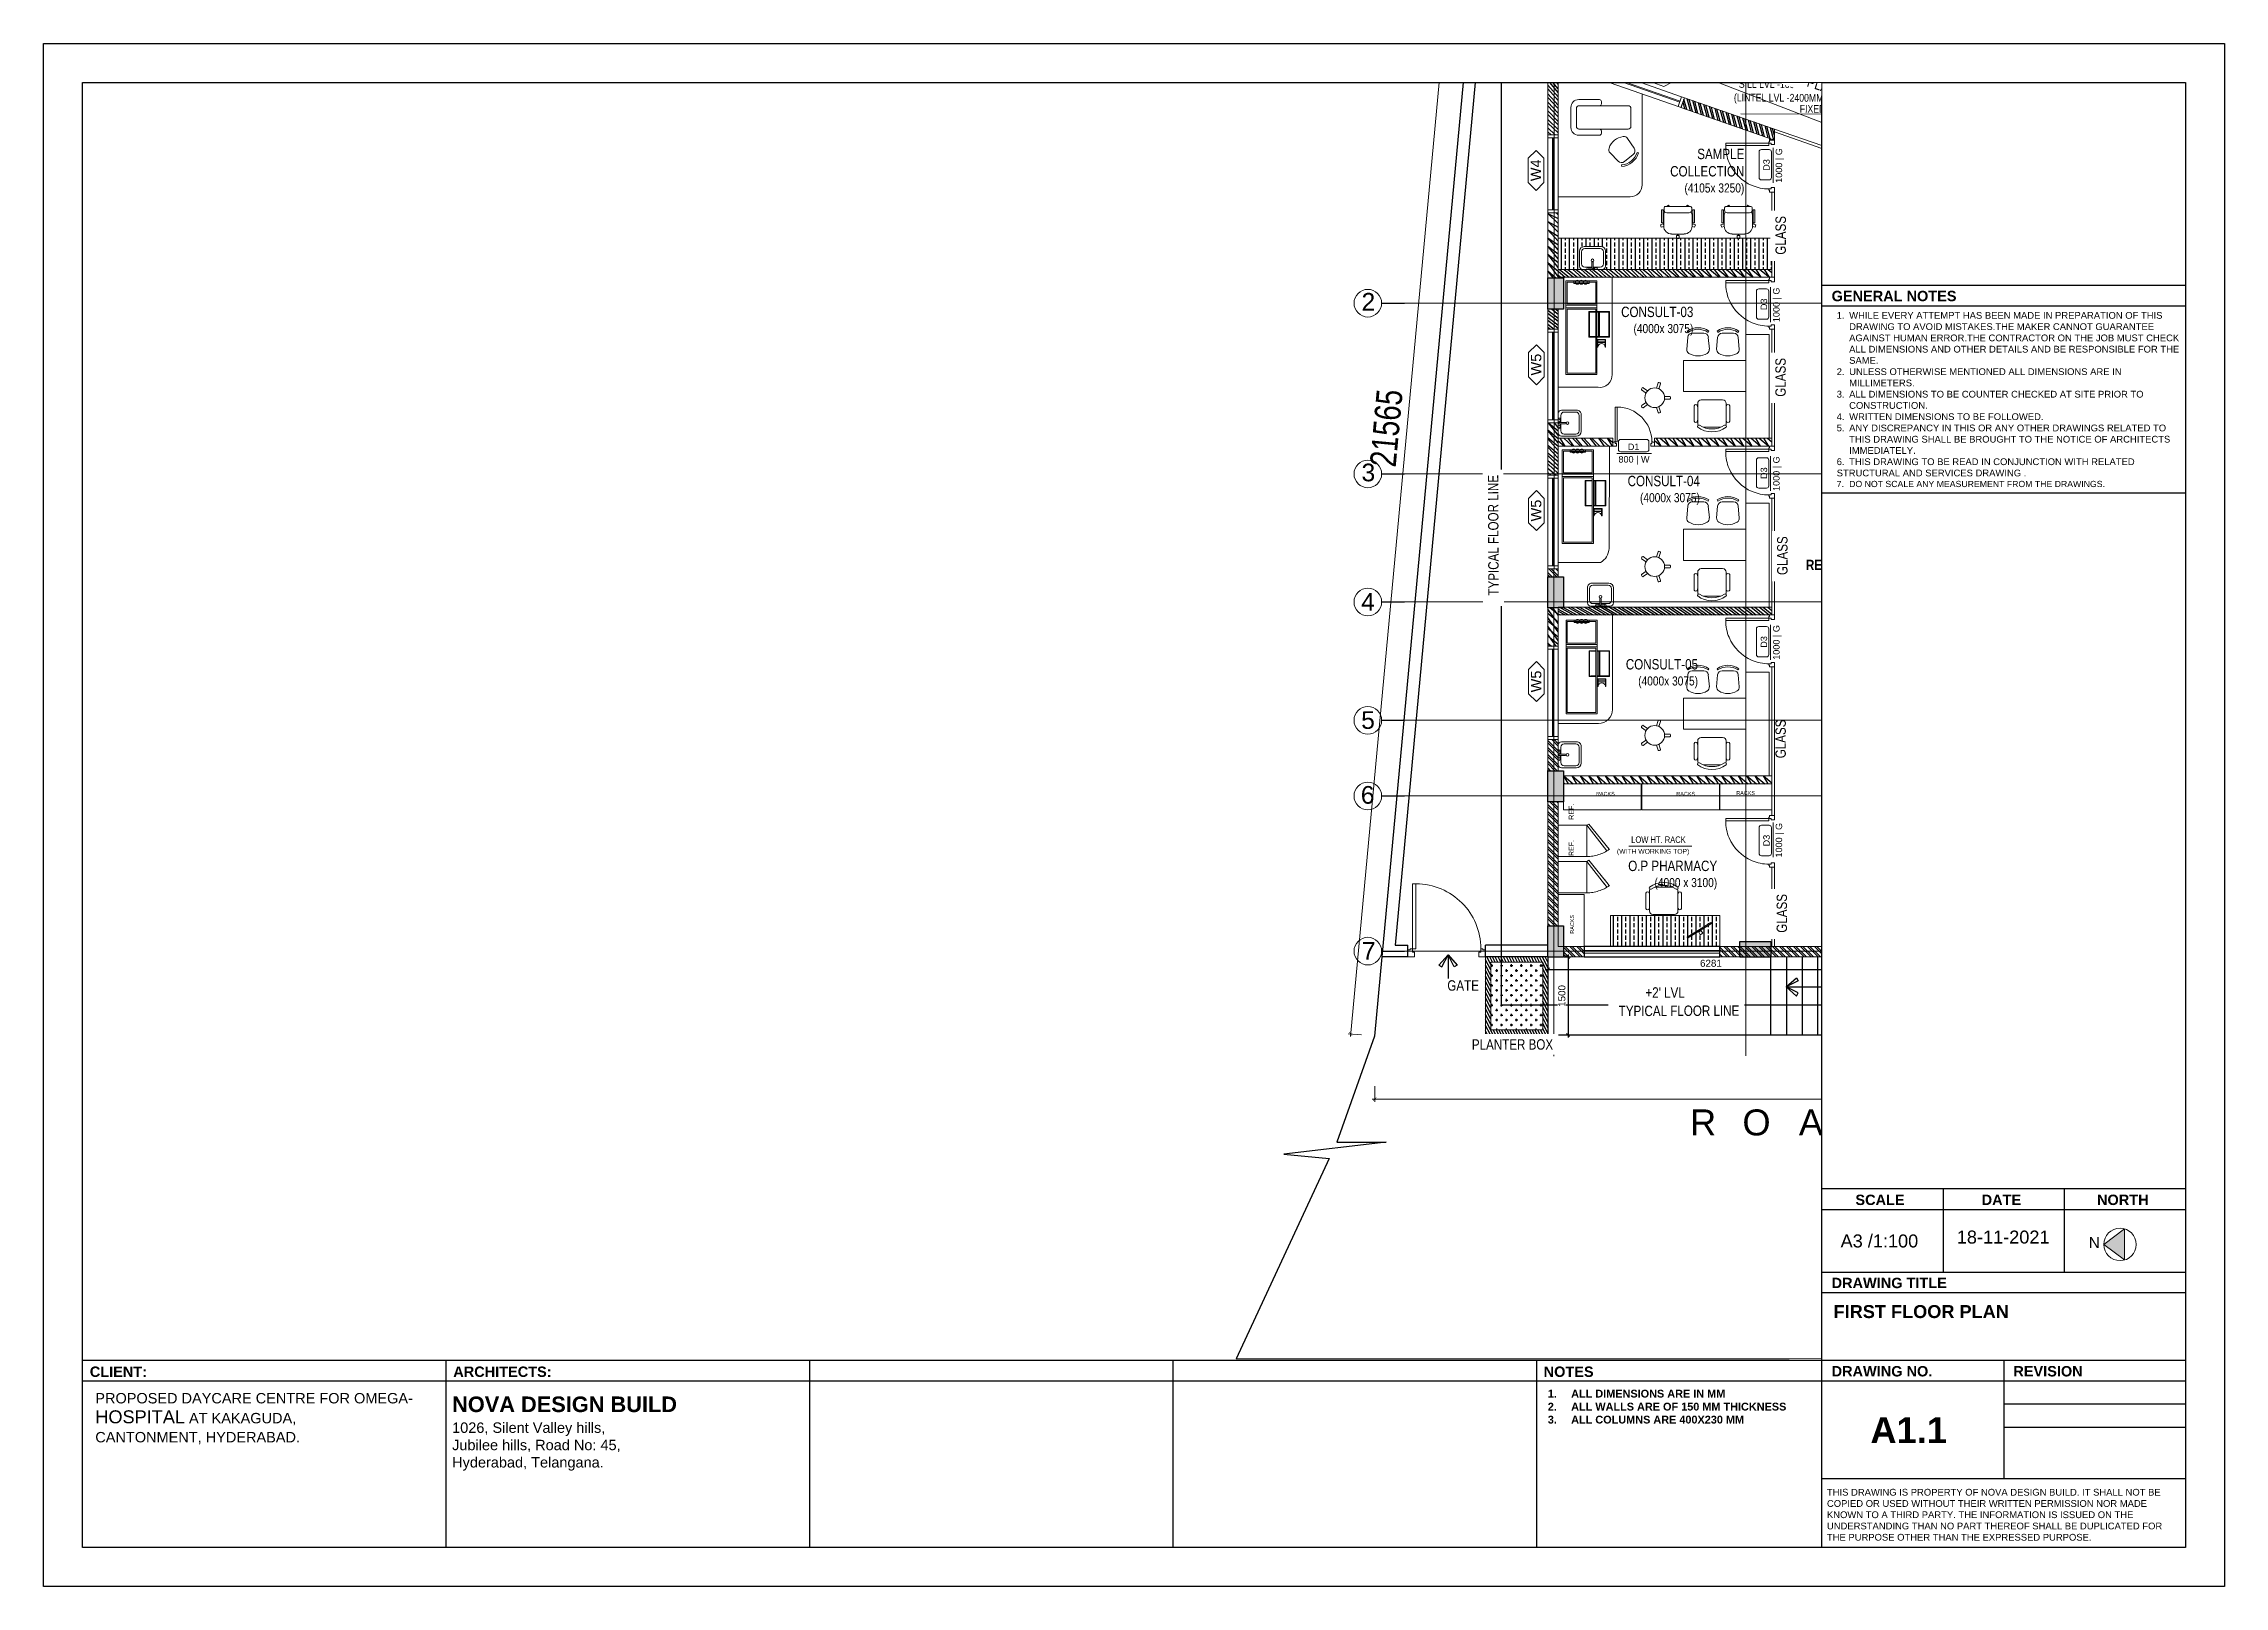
# Paper-space layout 'FIRST' of a CAD drawing. Header units: metres, sheet in millimetres. Extents: x 0 to 420, y 0 to 297.
# The model-space entities are those that its viewports show. They can reach past a viewport. Long polylines and large blocks are cut down to what shows.
import ezdxf
from ezdxf.enums import TextEntityAlignment as Align

# ---------------------------------------------------------------- set-up
doc = ezdxf.new("R2010")
doc.units = ezdxf.units.M
doc.header["$LTSCALE"] = 5
doc.header["$PDMODE"] = 3
doc.header["$PDSIZE"] = 20
for name, pattern in [('CENTER', [2, 1.25, -0.25, 0.25, -0.25]), ('DASHED', [0.75, 0.5, -0.25]), ('HIDDEN', [0.375, 0.25, -0.125]), ('HIDDEN2', [0.1875, 0.125, -0.0625])]:
    doc.linetypes.add(name, pattern=pattern)
for name, color, linetype in [('A-COLUMN', 3, 'Continuous'), ('A-DIM', 2, 'Continuous'), ('A-hatch', 251, 'Continuous'), ('A-PLOT BOUNDARY', 1, 'Continuous'), ('A-TEXT', 3, 'Continuous'), ('A-TEXT-DOOR', 11, 'Continuous'), ('A-TITLE-BORDER', 250, 'Continuous'), ('A-Wall', 1, 'Continuous'), ('A-WALL-ELEV', 134, 'Continuous'), ('WINDOW', 4, 'Continuous')]:
    doc.layers.add(name, color=color, linetype=linetype)
for name, color, linetype, lineweight in [('A-DETL-LLIN', 251, 'Continuous', 5), ('A-Door', 11, 'Continuous', 15), ('A-DOOR-FRAM', 11, 'Continuous', 9), ('A-FLOR-GRID', 252, 'CENTER', 9), ('A-FURN', 251, 'Continuous', 5), ('A-FURN-FREE', 253, 'Continuous', 5), ('A-Furniture', 252, 'Continuous', 5), ('A-WALL-FULL', 4, 'Continuous', 15), ('A-WIND', 152, 'Continuous', 5), ('I-FURN', 55, 'Continuous', 9)]:
    doc.layers.add(name, color=color, linetype=linetype, lineweight=lineweight)
doc.styles.add('Arial', font='arial.ttf', dxfattribs={"height": 135})
doc.styles.add('CEN GOTHIC', font='GOTHIC.TTF', dxfattribs={"width": 0.7})
doc.styles.add('century', font='GOTHIC.TTF', dxfattribs={"width": 0.8})
doc.styles.add('Century Gothic_B', font='GOTHICB.TTF', dxfattribs={"height": 200})
doc.styles.add('ISO', font='simplex.shx', dxfattribs={"width": 0.8})
doc.styles.add('simplex-0.8', font='simplex.shx', dxfattribs={"width": 0.8})
doc.styles.get("Standard").update_dxf_attribs({"font": 'arial.ttf'})
doc.linetypes.add('ZIGZAG', pattern='A,0.0001,-0.2,[131,ltypeshp.shx,S=0.2,R=0,X=-0.2,Y=0],-0.4,[131,ltypeshp.shx,S=0.2,R=180,X=0.2,Y=0],-0.2', length=0.8001)
doc.dimstyles.new('1-50', dxfattribs={"dimscale": 50, "dimtxt": 5, "dimasz": 1.25, "dimexe": 1, "dimexo": 1, "dimgap": 0, "dimtad": 0, "dimdec": 0, "dimrnd": 5, "dimzin": 12, "dimdsep": 46, "dimtxsty": 'CEN GOTHIC', "dimblk": 'ARCHTICK', "dimcen": 1, "dimdle": 1, "dimclrd": 6, "dimclre": 6, "dimclrt": 256, "dimadec": 0, "dimazin": 3, "dimtfac": 1, "dimtdec": 0, "dimtmove": 1, "dimatfit": 2, "dimfxl": 5, "dimfxlon": 1, "dimtvp": 0.75, "dimtolj": 1, "dimtzin": 12, "dimlwd": 18, "dimlwe": 18, "dimarcsym": 0})
doc.dimstyles.new('NovaDB_MM', dxfattribs={"dimtxt": 135, "dimasz": 60, "dimexe": 50, "dimexo": 50, "dimgap": 50, "dimtad": 1, "dimdec": 0, "dimzin": 0, "dimdsep": 46, "dimtxsty": 'Arial', "dimblk": 'OBLIQUE', "dimcen": 12, "dimdle": 50, "dimadec": 0, "dimazin": 0, "dimtfac": 1, "dimtdec": 0, "dimtofl": 0, "dimtmove": 0, "dimatfit": 3, "dimldrblk": 'OPEN90', "dimfxl": 50, "dimfxlon": 1, "dimtolj": 1, "dimtzin": 0, "dimarcsym": 0})
pattern_1 = [(135, (-235454473.56, -1932085031.54), (-79.5495128835, -79.5495128835), []), (135, (-235454473.56, -1932084978.51), (-79.5495128835, -79.5495128835), [])]
pattern_2 = [(135, (370719.92, 36498.74), (-67.35192, -67.35192), []), (135, (370719.92, 36543.64), (-67.35192, -67.35192), [])]

psp = doc.layouts.new('FIRST')

# ---------------------------------------------------------------- texts
at = {"layer": 'A-COLUMN', "attachment_point": 1, "style": 'Arial'}
for s, width, insert, char_height in [('\\A1;\\pi-2.40001,l3.60001,t3.60001;{\\H1.08333x;1.^IWHILE EVERY ATTEMPT HAS BEEN MADE IN PREPARATION OF THIS \\P\\pi0,t1.2;DRAWING TO AVOID MISTAKES.THE MAKER CANNOT GUARANTEE \\PAGAINST HUMAN ERROR.THE CONTRACTOR ON THE JOB MUST CHECK \\PALL DIMENSIONS AND OTHER DETAILS AND BE RESPONSIBLE FOR THE \\PSAME.\\P\\pi-2.40001,t3.60001;2.^IUNLESS OTHERWISE MENTIONED ALL DIMENSIONS ARE IN \\P\\pi0,t1.2;MILLIMETERS.\\P\\pi-2.40001,t3.60001;3.^IALL DIMENSIONS TO BE COUNTER CHECKED AT SITE PRIOR TO \\P\\pi0,t1.2;CONSTRUCTION.\\P\\pi-2.40001,t3.60001;4.^IWRITTEN DIMENSIONS TO BE FOLLOWED.\\P5.^IANY DISCREPANCY IN THIS OR ANY OTHER DRAWINGS RELATED TO \\P\\pi0,t1.2;THIS DRAWING SHALL BE BROUGHT TO THE NOTICE OF ARCHITECTS \\PIMMEDIATELY.\\P\\pi-2.40001,t3.60001;6.^ITHIS DRAWING TO BE READ IN CONJUNCTION WITH RELATED \\P\\pi0,t1.2;STRUCTURAL AND SERVICES DRAWING .}\\P\\pi-2.40001,t3.60001;7.^IDO NOT SCALE ANY MEASUREMENT FROM THE DRAWINGS.', 68.3626, (343.96, 245.14), 1.2), ('\\A1;{\\fArial|b1|i0|c0|p34;NOVA DESIGN BUILD\\P\\fArial|b0|i0|c0|p34;\\H0.66667x;1026, Silent Valley hills, \\PJubilee hills, Road No: 45,\\PHyderabad, Telangana.}', 4341.8202, (78.5, 36.36), 3), ('\\A1;\\pi-4.5,l7.5,t7.5;{\\fArial|b1|i0|c0|p34;1.^IALL DIMENSIONS ARE IN MM\\P2.^IALL WALLS ARE OF 150 MM THICKNESS\\P3.^IALL COLUMNS ARE 400X230 MM }', 4341.8202, (286.52, 37.66), 1.5), ('\\A1;{\\H1.08333x;THIS DRAWING IS PROPERTY OF NOVA DESIGN BUILD. IT SHALL NOT BE COPIED OR USED WITHOUT THEIR WRITTEN PERMISSION NOR MADE KNOWN TO A THIRD PARTY. THE INFORMATION IS ISSUED ON THE UNDERSTANDING THAN NO PART THEREOF SHALL BE DUPLICATED FOR THE PURPOSE OTHER THAN THE EXPRESSED PURPOSE.}', 68.3626, (343.28, 18.58), 1.2)]:
    psp.add_mtext_dynamic_manual_height_columns(s, width=width, gutter_width=1, heights=[0], dxfattribs=dict(at, insert=insert, char_height=char_height))
at = {"layer": 'A-COLUMN', "insert": (9.78, 37.03), "char_height": 2, "width": 4341.8202, "attachment_point": 1, "style": 'Arial'}
psp.add_mtext('PROPOSED DAYCARE CENTRE FOR OMEGA-{\\H1.25x;\\PHOSPITAL} AT KAKAGUDA, \\PCANTONMENT, HYDERABAD.', dxfattribs=at)
at = {"layer": 'A-TEXT', "color": 3, "style": 'Arial'}
psp.add_text('N', height=2.12, dxfattribs=at).set_placement((393.69, 64.95))
at = {"layer": 'A-TEXT', "color": 3, "attachment_point": 1, "style": 'Arial'}
for s, width, heights, insert, char_height in [('{\\fArial|b1|i0|c0|p34;GENERAL NOTES}', 3235.3195, [0], (344.18, 249.22), 2), ('\\pi955.32599;{\\fArial|b1|i0|c0|p34;SCALE}', 1919.8812, [0], (-606.56, 75.22), 2), ('\\pi956.30825;{\\fArial|b1|i0|c0|p34;DATE}', 1919.8812, [0], (-583.23, 75.22), 2), ('\\pi955.18479;{\\fArial|b1|i0|c0|p34;NORTH}', 1919.8812, [0], (-559.89, 75.22), 2), ('\\A1;A3 /1:100', 300, [2.59], (345.91, 67.55), 2.5), ('18-11-2021', 300, [0], (368.29, 68.3), 2.5), ('{\\fArial|b1|i0|c0|p34;DRAWING TITLE}', 2653.6942, [0], (344.18, 59.22), 2), ('\\pi-7.5,l10,t10;{\\fArial|b1|i0|c0|p34;FIRST FLOOR PLAN}', 6323.5565, [40.17], (342.06, 53.96), 2.5), ('{\\fArial|b1|i0|c0|p34;CLIENT:}', 1919.8812, [0], (8.72, 42.13), 2), ('{\\fArial|b1|i0|c0|p34;ARCHITECTS:}', 1919.8812, [0], (78.72, 42.13), 2), ('{\\fArial|b1|i0|c0|p34;NOTES}', 1919.8812, [0], (288.72, 42.13), 2), ('{\\fArial|b1|i0|c0|p34;DRAWING NO.}', 2653.6942, [0], (344.18, 42.22), 2), ('{\\fArial|b1|i0|c0|p34;REVISION}', 2653.6942, [0], (379.18, 42.22), 2), ('\\pi1409.68802;{\\fArial|b1|i0|c0|p34;A1.1}', 2832.9948, [0], (-1058.04, 32.38), 5)]:
    psp.add_mtext_dynamic_manual_height_columns(s, width=width, gutter_width=1, heights=heights, dxfattribs=dict(at, insert=insert, char_height=char_height))

msp = doc.modelspace()

# ---------------------------------------------------------------- texts
at = {"layer": 'A-TEXT'}
for s, insert, char_height, width, attachment_point, rotation, style in [('{\\fArial|b0|i0|c0|p34;SILL LVL -100MM)}', (628274.4, 104307.7), 150, 2252.9, 3, 359.67927, 'century'), ('{\\fArial|b0|i0|c0|p34;(LINTEL LVL -2400MM,}', (628543.2, 104044.6), 150, 2252.9, 3, 359.67927, 'century'), ('{\\fArial|b0|i0|c0|p34;FIXED GLASS}', (629139.8, 103830), 150, 2252.9, 3, 359.67927, 'century'), ('{\\fArial|b0|i0|c0|p34;\\T1.5;2000 MM WIDE CORRIDOR}', (628703.2, 99832.8, 1202854.9), 200, 4267.88, 9, 90, 'century'), ('\\pi420.82337,t645.82337;{\\fArial|b0|i0|c0|p34;RACKS}', (623618.5, 87460.2), 75, 1119.464, 1, 90, 'simplex-0.8')]:
    msp.add_mtext(s, dxfattribs=dict(at, insert=insert, char_height=char_height, width=width, attachment_point=attachment_point, rotation=rotation, style=style))
for s, insert, char_height, width, attachment_point, style in [('{\\fArial|b0|i0|c0|p34;SAMPLE COLLECTION\\P\\H0.875x;(4105x 3250)}', (626973.1, 102097, 574), 200, 2075.039, 9, 'century'), ('{\\fArial|b0|i0|c0|p34;CONSULT-03\\P\\H0.875x;(4000x 3075)}', (625991.4, 99390.2), 200, 1384.633, 9, 'century'), ('{\\fArial|b0|i0|c0|p34;CONSULT-04\\P\\H0.875x;(4000x 3075)}', (626116.8, 96134.4), 200, 1775.024, 9, 'century'), ('{\\fArial|b0|i0|c0|p34;CONSULT-05\\P\\H0.875x;(4000x 3075)}', (626081.7, 92606), 200, 1782.975, 9, 'century'), ('\\pi420.82337,t645.82337;{\\fArial|b0|i0|c0|p34;RACKS}', (623697.1, 90611), 75, 1119.464, 1, 'simplex-0.8'), ('\\pi420.82337,t645.82337;{\\fArial|b0|i0|c0|p34;RACKS}', (625243.3, 90611), 75, 1119.464, 1, 'simplex-0.8'), ('\\pi420.82337,t645.82337;{\\fArial|b0|i0|c0|p34;RACKS}', (626397.2, 90625.6), 75, 1119.464, 1, 'simplex-0.8'), ('{\\fArial|b0|i0|c0|p34;LOW HT. RACK}', (625844.5, 89626.3), 125, 1832.111, 9, 'ISO'), ('{\\fArial|b0|i0|c0|p34;GATE}', (621861.7, 86780.7), 200, 1120.827, 9, 'century'), ("{\\fArial|b0|i0|c0|p34;+2' LVL}", (625825.7, 86649), 200, 1630.991, 9, 'century'), ('\\pi11.74555;{\\fArial|b0|i0|c0|p34;\\T2;ROAD}', (625915.8, 84497.3), 500, 3182.768, 1, 'Century Gothic_B')]:
    msp.add_mtext(s, dxfattribs=dict(at, insert=insert, char_height=char_height, width=width, attachment_point=attachment_point, style=style))

# ---------------------------------------------------------------- blocks, each defined once
blk = doc.blocks.new('_ArchTick')
at = {"color": 0, "linetype": 'ByBlock', "const_width": 0.15}
blk.add_lwpolyline([(-0.5, -0.5), (0.5, 0.5)], dxfattribs=at)
blk = doc.blocks.new('*D423')
at = {"layer": 'A-DIM', "color": 6, "lineweight": 18, "transparency": 16777216}
for p, q in [((621947, 107665), (622049, 107947)), ((645234, 99253), (645336, 99535))]:
    blk.add_line(p, q, dxfattribs=at)
at = {"layer": 'A-DIM', "lineweight": 18, "transparency": 16777216}
blk.add_line((621985, 107917), (645366, 99471), dxfattribs=at)
at = {"layer": 'Defpoints', "color": 0, "transparency": 16777216}
for p in [(621845, 107381), (645319, 99488), (645131, 98969)]:
    blk.add_point(p, dxfattribs=at)
at = {"layer": 'A-DIM', "lineweight": 18, "transparency": 16777216, "xscale": 62.5, "yscale": 62.5, "zscale": 62.5}
for p, rotation in [((622032, 107900), 160.1371189231768), ((645319, 99488), 340.1371189231768)]:
    blk.add_blockref('_ArchTick', p, dxfattribs=dict(at, rotation=rotation))
at = {"layer": 'A-DIM', "transparency": 16777216, "insert": (633810, 104065), "char_height": 500, "attachment_point": 5, "rotation": 340.1371, "style": 'century'}
blk.add_mtext('\\A1;24760', dxfattribs=at)
blk = doc.blocks.new('*D425')
at = {"layer": 'A-DIM', "lineweight": 18, "transparency": 16777216}
blk.add_line((621394, 107473), (619387, 85900), dxfattribs=at)
at = {"layer": 'A-DIM', "color": 6, "lineweight": 18, "transparency": 16777216}
for p, q in [((621638, 107400), (621340, 107428)), ((619602, 85931), (619342, 85955))]:
    blk.add_line(p, q, dxfattribs=at)
at = {"layer": 'Defpoints', "color": 0, "transparency": 16777216}
for p in [(621845, 107381), (619392, 85950), (619847, 85908, -287)]:
    blk.add_point(p, dxfattribs=at)
at = {"layer": 'A-DIM', "lineweight": 18, "transparency": 16777216, "xscale": 62.5, "yscale": 62.5, "zscale": 62.5}
for p, rotation in [((621389, 107424), 84.68545175657553), ((619392, 85950), 264.6854517565756)]:
    blk.add_blockref('_ArchTick', p, dxfattribs=dict(at, rotation=rotation))
at = {"layer": 'A-DIM', "transparency": 16777216, "insert": (620081, 97614), "char_height": 500, "attachment_point": 5, "rotation": 84.6855, "style": 'century'}
blk.add_mtext('\\A1;21565', dxfattribs=at)
blk = doc.blocks.new('*D426')
at = {"layer": 'A-DIM', "color": 6, "lineweight": 18, "transparency": 16777216}
for p, q in [((619854, 84945), (619854, 84645)), ((643686, 84945), (643686, 84645))]:
    blk.add_line(p, q, dxfattribs=at)
at = {"layer": 'A-DIM', "lineweight": 18, "transparency": 16777216}
blk.add_line((619804, 84695), (643736, 84695), dxfattribs=at)
at = {"layer": 'Defpoints', "color": 0, "transparency": 16777216}
for p in [(619854, 85284), (643686, 85284), (643686, 84695)]:
    blk.add_point(p, dxfattribs=at)
at = {"layer": 'A-DIM', "lineweight": 18, "transparency": 16777216, "xscale": 62.5, "yscale": 62.5, "zscale": 62.5, "rotation": 180}
blk.add_blockref('_ArchTick', (619854, 84695), dxfattribs=at)
at = {"layer": 'A-DIM', "lineweight": 18, "transparency": 16777216, "xscale": 62.5, "yscale": 62.5, "zscale": 62.5}
blk.add_blockref('_ArchTick', (643686, 84695), dxfattribs=at)
at = {"layer": 'A-DIM', "transparency": 16777216, "insert": (631770, 85089), "char_height": 500, "attachment_point": 5, "style": 'century'}
blk.add_mtext('\\A1;23830', dxfattribs=at)
blk = doc.blocks.new('M_Chair-Executive - M_Chair-Executive-V26-GFC -  Fourth Floor Plan')
at = {"layer": 'A-FURN-FREE', "lineweight": 18}
for p, q in [((-196, 102), (-180, 150)), ((-196, 102), (-142, 84)), ((-180, 150), (-132, 134)), ((-177, 68), (-177, -184)), ((-177, 68), (-145, 68)), ((-145, 68), (-145, -184)), ((-142, 84), (-132, 115)), ((-132, 129), (-132, -66)), ((20, 282), (262, 282)), ((116, 365), (116, 308)), ((116, 365), (166, 365)), ((116, 308), (166, 308)), ((135, 308), (135, 282)), ((135, 308), (147, 308)), ((135, 282), (147, 282)), ((147, 308), (147, 282)), ((166, 365), (166, 308)), ((414, 134), (462, 150)), ((414, 129), (414, -66)), ((424, 84), (414, 115)), ((478, 102), (424, 84)), ((426, 68), (426, -184)), ((458, 68), (426, 68)), ((458, 68), (458, -184)), ((462, 150), (478, 102)), ((-177, -184), (-145, -184)), ((-125, -222), (-125, -177)), ((-100, -247), (382, -247)), ((-42, -276), (-84, -247)), ((-75, -126), (357, -126)), ((-21, -247), (-42, -276)), ((303, -247), (324, -276)), ((324, -276), (363, -247)), ((407, -222), (407, -177)), ((458, -184), (426, -184))]:
    blk.add_line(p, q, dxfattribs=at)
for centre, radius, start, end in [((20, 129), 152, 90, 180), ((262, 129), 152, 0, 90), ((46, -66), 178, 180, 206.1658), ((-75, -177), 50.7, 90, 180), ((-100, -222), 25.2, 180, 270), ((357, -177), 50.7, 0, 90), ((382, -222), 25.2, 270, 0), ((236, -66), 178, 333.8316, 0)]:
    blk.add_arc(centre, radius, start, end, dxfattribs=at)
blk = doc.blocks.new('M_Sink Vanity-Square - WB - 500 x 440mm-V46-GFC - Ground floor Plan')
at = {"layer": 'A-FURN-FREE'}
for p, q in [((-234, 117), (-234, -171)), ((-234, 117), (-234, -171)), ((-196, 69), (-196, -158)), ((202, 180), (-171, 180)), ((202, 180), (-171, 180)), ((3, 133), (-133, 133)), ((92, 180), (-73, 180)), ((-73, 142), (3, 142)), ((3, 161), (3, 40)), ((28, 161), (28, 40)), ((28, 142), (92, 142)), ((164, 133), (28, 133)), ((228, -158), (228, 69)), ((266, -176), (266, 117)), ((266, -176), (266, 117)), ((-145, -260), (181, -260)), ((-145, -260), (181, -260)), ((-133, -222), (164, -222))]:
    blk.add_line(p, q, dxfattribs=at)
for centre, radius, start, end in [((-171, 117), 63.5, 90, 180), ((-171, 117), 63.5, 90, 180), ((-133, 69), 63.5, 90, 180), ((-73, 161), 19, 90, 270), ((-48, 161), 19, 0, 180), ((-48, 161), 19, 180, 0), ((16, 3), 25.4, 0, 180), ((16, 3), 25.4, 180, 0), ((16, 161), 12.7, 0, 180), ((16, 40), 12.7, 180, 0), ((66, 161), 19, 0, 180), ((66, 161), 19, 180, 0), ((92, 161), 19, 270, 90), ((164, 69), 63.5, 0, 90), ((202, 117), 63.5, 0, 90), ((202, 117), 63.5, 0, 90), ((-145, -171), 88.9, 180, 270), ((-145, -171), 88.9, 180, 270), ((-133, -158), 63.5, 180, 270), ((164, -158), 63.5, 270, 0), ((181, -176), 84.4, 270, 0), ((181, -176), 84.4, 270, 0)]:
    blk.add_arc(centre, radius, start, end, dxfattribs=at)
blk = doc.blocks.new('A$C01A30E23-flat-4')
at = {"layer": 'A-FURN-FREE', "linetype": 'Continuous'}
for p, q in [((605, 0), (1097, 0)), ((605, -236), (605, 0)), ((1097, 0), (1097, -238)), ((1097, -197), (605, -197)), ((1087, -10), (615, -10)), ((615, -10), (615, -187)), ((1087, -187), (615, -187)), ((1087, -207), (615, -207)), ((615, -207), (615, -236)), ((1087, -10), (1087, -187)), ((1087, -207), (1087, -238))]:
    blk.add_line(p, q, dxfattribs=at)
at = {"layer": 'A-FURN-FREE'}
for p, q in [((13, -390), (63, -390)), ((13, -685), (13, -390)), ((14, -238), (1816, -238)), ((14, -838), (14, -238)), ((63, -390), (63, -685)), ((481, -838), (481, -240)), ((531, -838), (531, -240)), ((1142, -229), (1142, -71)), ((1289, -71), (1142, -71)), ((1289, -81), (1142, -81)), ((1289, -219), (1142, -219)), ((1289, -229), (1142, -229)), ((1171, -219), (1171, -81)), ((1201, -219), (1201, -81)), ((1289, -71), (1289, -81)), ((1289, -219), (1289, -229)), ((1816, -238), (1816, -838)), ((63, -685), (13, -685)), ((1816, -838), (14, -838))]:
    blk.add_line(p, q, dxfattribs=at)
at = {"layer": 'A-FURN-FREE', "linetype": 'HIDDEN2', "ltscale": 0.5}
for p, q in [((39, -263), (39, -814)), ((457, -263), (39, -263)), ((457, -814), (457, -263)), ((555, -814), (555, -263)), ((605, -393), (605, -257)), ((1097, -393), (605, -393)), ((615, -257), (615, -368)), ((1087, -384), (615, -384)), ((1087, -257), (1087, -368)), ((1097, -393), (1097, -257)), ((39, -814), (457, -814)), ((1791, -814), (555, -814))]:
    blk.add_line(p, q, dxfattribs=at)
at = {"layer": 'A-FURN-FREE', "linetype": 'HIDDEN2'}
for p, q in [((555, -263), (1791, -263)), ((1791, -263), (1791, -814))]:
    blk.add_line(p, q, dxfattribs=at)
at = {"layer": 'A-FURN-FREE'}
for centre in [(39, -460), (39, -538), (39, -617)]:
    blk.add_circle(centre, 38.7, dxfattribs=at)
blk.add_arc((1289, -150), 68.9, 90.1612, 269.8388, dxfattribs=at)
blk = doc.blocks.new('Inf_door_Flush frame  3D - 750X2250 D1-W-1734027-GFC - Second Floor Plan')
at = {"layer": 'A-Door'}
for p, q in [((-375, -19), (-375, 50)), ((-375, 50), (-310, 50)), ((-330, 3), (-330, -29)), ((-310, 3), (-330, 3)), ((-310, 50), (-310, 3)), ((310, 50), (310, 3)), ((375, 50), (310, 50)), ((310, 3), (330, 3)), ((330, 3), (330, -29)), ((375, -19), (375, 50)), ((-350, -19), (-375, -19)), ((-350, -29), (-350, -19)), ((-330, -29), (-350, -29)), ((295, -29), (295, -654)), ((330, -29), (295, -29)), ((330, -654), (330, -29)), ((330, -29), (350, -29)), ((350, -19), (375, -19)), ((350, -29), (350, -19)), ((295, -654), (330, -654))]:
    blk.add_line(p, q, dxfattribs=at)
at = {"layer": 'A-Door', "linetype": 'DASHED', "ltscale": 100}
blk.add_arc((295, -29), 625, 180, 270, dxfattribs=at)
blk = doc.blocks.new('DOOR-NAME-NEW')
at = {"layer": 'A-DOOR-FRAM'}
blk.add_line((-323, 0), (346, 0), dxfattribs=at)
blk.add_lwpolyline([(-293, 225, -0.414214), (-248, 270), (248, 270, -0.414214), (293, 225), (293, 77, -0.414214), (248, 32), (-248, 32, -0.414214), (-293, 77)], format="xyb", close=True, dxfattribs=at)
at = {"layer": 'A-TEXT', "color": 30, "true_color": 0xff8c1a, "style": 'Arial'}
for tag, p in [('D5C', (-1, 77)), ('DSIZE', (7, -210))]:
    blk.add_attdef(tag, text='', height=150, dxfattribs=at).set_placement(p, align=Align.CENTER)
blk = doc.blocks.new('COLB')
at = {"layer": 'A-hatch'}
h = blk.add_hatch(color=256, dxfattribs=at)
h.paths.add_polyline_path([(-12242, -6450), (-11943, -6450), (-11943, -7047), (-12242, -7047)])
h.paths.add_polyline_path([(-8545, -7047), (-8545, -6748), (-7947, -6748), (-7947, -7047)])
h.paths.add_polyline_path([(-5333, -7047), (-5333, -6748), (-4735, -6748), (-4735, -7047)])
h.paths.add_polyline_path([(-1897, -7047), (-1897, -6748), (-1299, -6748), (-1299, -7047)])
h.paths.add_polyline_path([(1726, -7047), (1726, -6748), (2324, -6748), (2324, -7047)])
h.paths.add_polyline_path([(6544, -6450), (6843, -6450), (6843, -7047), (6544, -7047)])
h.paths.add_polyline_path([(6544, 273), (6843, 273), (6843, -324), (6544, -324)])
h.paths.add_polyline_path([(6544, 2365), (6843, 2365), (6843, 1767), (6544, 1767)])
h.paths.add_polyline_path([(-5333, -2715), (-5333, -2416), (-4735, -2416), (-4735, -2715)])
h.paths.add_polyline_path([(-12242, -3462), (-11943, -3462), (-11943, -4059), (-12242, -4059)])
h.paths.add_polyline_path([(-12242, 273), (-11943, 273), (-11943, -324), (-12242, -324)])
h.paths.add_polyline_path([(-12242, 6025), (-11943, 6025), (-11943, 5427), (-12242, 5427)])
h.paths.add_polyline_path([(-11580, 10179), (-11678, 9897), (-12242, 10093), (-12144, 10376)])
h.paths.add_polyline_path([(-4735, 7798), (-4833, 7515), (-5398, 7712), (-5300, 7994)])
h.paths.add_polyline_path([(-5333, 2141), (-5333, 2439), (-4735, 2439), (-4735, 2141)])
h.paths.add_polyline_path([(2024, 5444), (1926, 5162), (1362, 5358), (1460, 5640)])
h = blk.add_hatch(color=256, dxfattribs=at)
h.paths.add_polyline_path([(1726, 2738), (2025, 2738), (2025, 2141), (1726, 2141)])
h.paths.add_polyline_path([(1726, -26), (2324, -26), (2324, -324), (1726, -324)])
at = {"layer": 'A-COLUMN', "ltscale": 10}
for points in [[(-11580, 10179), (-11678, 9897), (-12242, 10093), (-12144, 10376)], [(-4735, 7798), (-4833, 7515), (-5398, 7712), (-5300, 7994)], [(-12242, 6025), (-11943, 6025), (-11943, 5427), (-12242, 5427)], [(2024, 5444), (1926, 5162), (1362, 5358), (1460, 5640)], [(1726, 2738), (2025, 2738), (2025, 2141), (1726, 2141)], [(-5333, 2141), (-5333, 2439), (-4735, 2439), (-4735, 2141)], [(6544, 2365), (6843, 2365), (6843, 1767), (6544, 1767)], [(-12242, 273), (-11943, 273), (-11943, -324), (-12242, -324)], [(6544, 273), (6843, 273), (6843, -324), (6544, -324)], [(1726, -26), (2324, -26), (2324, -324), (1726, -324)], [(-5333, -2715), (-5333, -2416), (-4735, -2416), (-4735, -2715)], [(-12242, -3462), (-11943, -3462), (-11943, -4059), (-12242, -4059)], [(-12242, -6450), (-11943, -6450), (-11943, -7047), (-12242, -7047)], [(6544, -6450), (6843, -6450), (6843, -7047), (6544, -7047)], [(-8545, -7047), (-8545, -6748), (-7947, -6748), (-7947, -7047)], [(-5333, -7047), (-5333, -6748), (-4735, -6748), (-4735, -7047)], [(-1897, -7047), (-1897, -6748), (-1299, -6748), (-1299, -7047)], [(1726, -7047), (1726, -6748), (2324, -6748), (2324, -7047)]]:
    blk.add_lwpolyline(points, close=True, dxfattribs=at)
blk = doc.blocks.new('COL.CEN')
at = {"layer": 'A-FLOR-GRID', "ltscale": 150}
for p, q in [((-10026, 23901), (13357, 14905)), ((-7160, 2838), (-7149, 23397)), ((-3463, 2843), (-3463, 23397)), ((122, 2843), (134, 23397)), ((3558, 23397), (3558, 2843)), ((6808, 2843), (6819, 23397)), ((11700, 2843), (11712, 23397)), ((-10036, 17332), (13357, 17332)), ((-10036, 14045), (13357, 14045)), ((13357, 11580), (-10036, 11580)), ((13357, 9302), (-10036, 9302)), ((-10036, 7845), (13357, 7845)), ((-10036, 4858), (13357, 4858))]:
    blk.add_line(p, q, dxfattribs=at)
at = {"layer": 'A-Furniture', "ltscale": 0.05}
for centre in [(-7149, 24102), (-3463, 24102), (134, 24106), (3558, 24106), (6819, 24106), (11712, 24106), (-10704, 24044), (-10741, 17332), (-10741, 14045), (-10741, 11580), (-10741, 9302), (-10741, 7845), (-10741, 4858)]:
    blk.add_circle(centre, 266, dxfattribs=at)
at = {"layer": 'A-WALL-ELEV', "ltscale": 0.1}
for p, q in [((-10438, 24044), (-10026, 23901)), ((-7149, 23836), (-7149, 23397)), ((-3463, 23836), (-3463, 23397)), ((134, 23836), (134, 23397)), ((3558, 23836), (3558, 23397)), ((6819, 23836), (6819, 23397)), ((11712, 23836), (11712, 23397)), ((-10475, 17332), (-10036, 17332)), ((-10475, 14045), (-10036, 14045)), ((-10475, 11580), (-10036, 11580)), ((-10475, 9302), (-10036, 9302)), ((-10475, 7845), (-10036, 7845)), ((-10475, 4858), (-10036, 4858))]:
    blk.add_line(p, q, dxfattribs=at)
at = {"layer": 'A-TEXT'}
for s, p in [('1', (-10850, 23895)), ('A', (-7307, 23959)), ('B', (-3622, 23959)), ('C', (-24, 23964)), ('D', (3400, 23964)), ('E', (6661, 23964)), ('F', (11602, 23912)), ('2', (-10862, 17189)), ('3', (-10862, 13903)), ('4', (-10869, 11415)), ('5', (-10869, 9137)), ('6', (-10876, 7696)), ('7', (-10855, 4691))]:
    blk.add_text(s, height=340, dxfattribs=at).set_placement(p)
blk = doc.blocks.new('COL WITH GRID')
at = {"layer": 'A-DIM'}
blk.add_blockref('COLB', (-3123, 10035), dxfattribs=at)
at = {"layer": 'A-TEXT'}
blk.add_blockref('COL.CEN', (-8092, -1757), dxfattribs=at)
blk = doc.blocks.new('WINDOW SYMBOL')
at = {"layer": 'A-Furniture'}
blk.add_lwpolyline([(-235, 300), (-385, 150), (-235, 0), (235, 0), (385, 150), (235, 300)], close=True, dxfattribs=at)
at = {"layer": 'A-COLUMN', "style": 'Arial'}
blk.add_attdef('WN', text='', height=200, dxfattribs=at).set_placement((2, 56), align=Align.CENTER)
blk = doc.blocks.new('WN')
at = {"layer": 'A-Furniture'}
for p, q in [((196, 1123), (196, -563)), ((396, -563), (396, 1123))]:
    blk.add_line(p, q, dxfattribs=at)
for points in [[(396, 1123), (396, 1180), (196, 1180), (196, 1123)], [(396, -620), (396, -563), (196, -563), (196, -620)]]:
    blk.add_lwpolyline(points, close=True, dxfattribs=at)
at = {"layer": 'A-WIND'}
for points in [[(287, 1123), (287, -563)], [(306, 1123), (306, -563)]]:
    blk.add_lwpolyline(points, dxfattribs=at)
at = {"layer": 'A-WALL-FULL', "rotation": 90}
blk.add_blockref('WINDOW SYMBOL', (125, 497), dxfattribs=at).add_auto_attribs({'WN': 'W5'})
blk = doc.blocks.new('COLW4')
at = {"layer": 'A-Furniture'}
for p, q in [((-200, 1045), (-200, -340)), ((0, -340), (0, 1045))]:
    blk.add_line(p, q, dxfattribs=at)
for points in [[(0, 1045), (0, 1102), (-200, 1102), (-200, 1045)], [(0, -398), (0, -340), (-200, -340), (-200, -398)]]:
    blk.add_lwpolyline(points, close=True, dxfattribs=at)
at = {"layer": 'A-WIND'}
for points in [[(-109, 1045), (-109, -340)], [(-90, 1045), (-90, -340)]]:
    blk.add_lwpolyline(points, dxfattribs=at)
at = {"layer": 'A-WALL-FULL', "rotation": 90}
blk.add_blockref('WINDOW SYMBOL', (-276, 419), dxfattribs=at).add_auto_attribs({'WN': 'W4'})
blk = doc.blocks.new('CHAIR1')
at = {"layer": 'A-FURN-FREE'}
for p, q in [((527, 224), (556, 243)), ((527, -224), (556, -243))]:
    blk.add_line(p, q, dxfattribs=at)
blk.add_lwpolyline([(58, 204, -0.283804), (155, 253), (416, 230, -0.389031), (510, 127), (510, -127, -0.389031), (416, -230), (155, -253, -0.283804), (58, -204)], format="xyb", dxfattribs=at)
for centre, radius, start, end in [((390, 0), 390, 148.3892, 211.6108), ((201, 0), 396, 325.6197, 34.3803), ((201, 0), 430, 325.6197, 34.3803)]:
    blk.add_arc(centre, radius, start, end, dxfattribs=at)
blk = doc.blocks.new('SRTHJHH')
at = {"layer": 'A-FURN-FREE'}
for p, q in [((9391888, -8217412), (9391888, -8216877)), ((9392044, -8217412), (9392044, -8216889)), ((9392088, -8216677), (9392601, -8216677)), ((9392114, -8216819), (9392574, -8216819)), ((9392644, -8216879), (9392644, -8217355)), ((9392644, -8217349), (9392644, -8216889)), ((9392644, -8217412), (9392644, -8216889)), ((9392801, -8217412), (9392801, -8216877)), ((9391994, -8217462), (9391938, -8217462)), ((9392044, -8217412), (9392044, -8218149)), ((9392644, -8217387), (9392644, -8218149)), ((9392694, -8217462), (9392751, -8217462)), ((9392574, -8218219), (9392114, -8218219))]:
    blk.add_line(p, q, dxfattribs=at)
for centre, radius, start, end in [((9392088, -8216877), 200, 90, 180), ((9392114, -8216889), 70, 90, 180), ((9392574, -8216889), 70, 0, 90), ((9392574, -8216889), 70, 0, 90), ((9392601, -8216877), 200, 0, 90), ((9391938, -8217412), 50, 180, 270), ((9391994, -8217412), 50, 270, 0), ((9392694, -8217412), 50, 180, 270), ((9392751, -8217412), 50, 270, 0), ((9392114, -8218149), 70, 180, 270), ((9392574, -8218149), 70, 270, 0), ((9392574, -8218149), 70, 270, 0)]:
    blk.add_arc(centre, radius, start, end, dxfattribs=at)
blk = doc.blocks.new('ARROW-KIRAN1')
at = {"layer": 'A-hatch', "linetype": 'Continuous'}
blk.add_lwpolyline([(0, 0), (-1.32, -1.18), (-1.53, -0.78), (0, 0), (-1.32, 1.17), (-1.53, 0.78), (0, 0)], close=True, dxfattribs=at)
blk = doc.blocks.new('CHAIR7-flat-7')
at = {"layer": 'A-FURN-FREE'}
for p, q in [((0, 206), (0, -206)), ((458, 275), (69, 275)), ((117, 345), (410, 345)), ((527, -171), (527, 171)), ((69, -275), (458, -275)), ((117, -344), (410, -344))]:
    blk.add_line(p, q, dxfattribs=at)
for centre, radius, start, end in [((69, 206), 68.8, 90, 180), ((127, 310), 35.8, 73.7398, 286.2602), ((400, 310), 35.8, 253.7398, 106.2602), ((458, 206), 68.8, 62.4156, 90), ((512, 255), 25.1, 53.3099, 212.0274), ((111, 0), 450, 327.5758, 32.4242), ((160, 0), 458, 323.1301, 36.8699), ((69, -206), 68.8, 180, 270), ((127, -309), 35.8, 73.7398, 286.2602), ((400, -309), 35.8, 253.7398, 106.2602), ((458, -206), 68.8, 270, 297.5844), ((512, -255), 25.1, 147.9726, 306.6901)]:
    blk.add_arc(centre, radius, start, end, dxfattribs=at)
blk = doc.blocks.new('CHAIR1-flat-5')
at = {"layer": 'A-FURN-FREE'}
for p, q in [((-454, 193), (-479, 209)), ((-439, 110), (-439, -110)), ((-133, 218), (-358, 198)), ((-454, -193), (-479, -209)), ((-358, -198), (-133, -218))]:
    blk.add_line(p, q, dxfattribs=at)
at = {"layer": 'A-FURN-FREE', "extrusion": (0, 0, -1)}
for centre, major_axis, start_param, end_param in [((-173, 0), (-371, 0), 5.683135, 6.883236), ((-173, 0), (-341, 0), 5.683135, 6.883236), ((-351, 110), (-88.9, 0), 6.283185, 7.767243), ((-125, 129), (-88.9, 0), 1.484058, 2.59019), ((-336, 0), (-336, 0), 2.58988, 3.693305), ((-351, -110), (-88.9, 0), 4.799127, 6.283185), ((-125, -129), (-88.9, 0), 3.692995, 4.799127)]:
    blk.add_ellipse(centre, major_axis=major_axis, ratio=1, start_param=start_param, end_param=end_param, dxfattribs=at)
blk = doc.blocks.new('CHAIR1-flat-6')
at = {"layer": 'A-FURN-FREE'}
for p, q in [((-454, 193), (-479, 209)), ((-454, -193), (-479, -209))]:
    blk.add_line(p, q, dxfattribs=at)
blk.add_lwpolyline([(-50, -176, -0.283804), (-133, -218), (-358, -198, -0.389031), (-439, -110), (-439, 110, -0.389031), (-358, 198), (-133, 218, -0.283804), (-50, 176)], format="xyb", dxfattribs=at)
for centre, radius, start, end in [((-173, 0), 371, 145.6197, 214.3803), ((-173, 0), 341, 145.6197, 214.3803), ((-336, 0), 336, 328.3892, 31.6108)]:
    blk.add_arc(centre, radius, start, end, dxfattribs=at)
blk = doc.blocks.new('044-flat-3')
at = {"layer": 'A-FURN-FREE'}
for p, q in [((13, 25), (116, 25)), ((222, 172), (190, 270)), ((271, 187), (239, 285)), ((443, 132), (526, 192)), ((472, 90), (556, 151)), ((13, -25), (116, -25)), ((222, -172), (190, -270)), ((271, -187), (239, -285)), ((443, -132), (526, -192)), ((472, -90), (556, -151))]:
    blk.add_line(p, q, dxfattribs=at)
blk.add_circle((305, 0), 190, dxfattribs=at)
for centre, radius, start, end in [((13, 13), 12.7, 90, 177.5081), ((305, 0), 305, 177.5081, 182.4919), ((203, 274), 12.7, 110.4919, 198), ((305, 0), 305, 105.5081, 110.4919), ((227, 281), 12.7, 18, 105.5081), ((533, 182), 12.7, 38.4919, 126), ((305, 0), 305, 33.5081, 38.4919), ((548, 161), 12.7, 306, 33.5081), ((13, -13), 12.7, 182.4919, 270), ((203, -274), 12.7, 162, 249.5081), ((305, 0), 305, 249.5081, 254.4919), ((227, -281), 12.7, 254.4919, 342), ((533, -182), 12.7, 234, 321.5081), ((305, 0), 305, 321.5081, 326.4919), ((548, -161), 12.7, 326.4919, 54)]:
    blk.add_arc(centre, radius, start, end, dxfattribs=at)
blk = doc.blocks.new('CON-T-NEW')
at = {"layer": 'A-FURN-FREE'}
for points in [[(1424, -1709), (1874, -1709), (1874, 291), (1424, 291)], [(1874, -209), (1874, -809), (3074, -809), (3074, -209)]]:
    blk.add_lwpolyline(points, close=True, dxfattribs=at)
at = {"layer": 'A-FURN-FREE', "rotation": 269.9999999999999}
for name, p in [('CHAIR1-flat-6', (2219, -123)), ('CHAIR1-flat-5', (2795, -123)), ('CHAIR7-flat-7', (2527, -968))]:
    blk.add_blockref(name, p, dxfattribs=at)
at = {"layer": 'A-FURN-FREE'}
blk.add_blockref('044-flat-3', (3325, -928), dxfattribs=at)
blk = doc.blocks.new('_Oblique')
at = {"color": 0, "linetype": 'ByBlock', "lineweight": -2}
blk.add_line((-0.5, -0.5), (0.5, 0.5), dxfattribs=at)
blk = doc.blocks.new('*D430')
at = {"layer": 'A-DIM', "color": 0, "linetype": 'ByBlock', "lineweight": -2, "ltscale": 50, "transparency": 16777216}
blk.add_line((623504, 87432), (623629, 87432), dxfattribs=at)
at = {"layer": 'A-DIM', "color": 0, "lineweight": -2, "ltscale": 50, "transparency": 16777216}
for p, q in [((623579, 87482), (623579, 85882)), ((623504, 85932), (623629, 85932))]:
    blk.add_line(p, q, dxfattribs=at)
at = {"layer": 'Defpoints', "color": 0, "ltscale": 50, "transparency": 16777216}
for p in [(623431, 87432), (623431, 85932), (623579, 85932)]:
    blk.add_point(p, dxfattribs=at)
at = {"layer": 'A-DIM', "color": 0, "lineweight": -2, "ltscale": 50, "transparency": 16777216, "xscale": 60, "yscale": 60, "zscale": 60}
for p, rotation in [((623579, 87432), 90), ((623579, 85932), 270)]:
    blk.add_blockref('_Oblique', p, dxfattribs=dict(at, rotation=rotation))
at = {"layer": 'A-DIM', "color": 0, "ltscale": 50, "transparency": 16777216, "insert": (623460, 86682), "char_height": 135, "attachment_point": 5, "rotation": 90, "style": 'Arial', "bg_fill": 3, "box_fill_scale": 1.1, "bg_fill_color": 256, "bg_fill_true_color": 13158600, "bg_fill_transparency": 0}
blk.add_mtext('\\A1;1500', dxfattribs=at)
blk = doc.blocks.new('_Open90')
at = {"color": 0, "linetype": 'ByBlock', "lineweight": -2}
for p, q in [((0, 0), (-1, 0)), ((-0.5, 0.5), (0, 0)), ((0, 0), (-0.5, -0.5))]:
    blk.add_line(p, q, dxfattribs=at)
blk = doc.blocks.new('DD')
at = {"layer": 'A-FURN-FREE', "lineweight": 0}
for p, q in [((-229, 419), (-188, 444)), ((-188, 444), (204, -43)), ((-779, 419), (-229, 419)), ((-779, -181), (-779, 419)), ((-229, 419), (158, -73)), ((-229, -181), (-229, 419)), ((-229, 419), (-229, -181)), ((-229, -181), (-779, -181))]:
    blk.add_line(p, q, dxfattribs=at)
at = {"layer": 'A-FURN-FREE', "linetype": 'DASHED', "lineweight": 0, "ltscale": 6}
blk.add_arc((-229, 569), 750, 270, 305.3146, dxfattribs=at)
at = {"layer": 'A-TEXT', "insert": (-578, 836), "char_height": 97.5, "width": 1455.3, "attachment_point": 3, "rotation": 90, "style": 'simplex-0.8'}
blk.add_mtext('\\pt292.5;{\\fArial|b0|i0|c0|p34;REF.}', dxfattribs=at)
blk = doc.blocks.new('SCREEN')
at = {"layer": 'A-FURN-FREE'}
for p, q in [((0, 0), (0, 540)), ((0, 540), (20, 540)), ((20, 540), (20, 0)), ((-18, 276), (0, 276)), ((-18, 264), (0, 264)), ((20, 0), (0, 0))]:
    blk.add_line(p, q, dxfattribs=at)
blk.add_lwpolyline([(-73, 242), (-18, 242), (-18, 298), (-73, 298)], close=True, dxfattribs=at)
blk = doc.blocks.new('CHAIR7-flat-19')
for p, q in [((-275, 458), (-275, 69)), ((171, 527), (-171, 527)), ((275, 69), (275, 458)), ((-345, 117), (-345, 410)), ((-206, 0), (206, 0)), ((344, 117), (344, 410))]:
    blk.add_line(p, q)
for centre, radius, start, end in [((-310, 400), 35.8, 343.7398, 196.2602), ((-255, 512), 25.1, 143.3099, 302.0274), ((0, 160), 458, 53.1301, 126.8699), ((-206, 458), 68.8, 152.4156, 180), ((0, 111), 450, 57.5758, 122.4242), ((255, 512), 25.1, 237.9726, 36.6901), ((206, 458), 68.8, 0, 27.5844), ((309, 400), 35.8, 343.7398, 196.2602), ((-310, 127), 35.8, 163.7398, 16.2602), ((-206, 69), 68.8, 180, 270), ((206, 69), 68.8, 270, 0), ((309, 127), 35.8, 163.7398, 16.2602)]:
    blk.add_arc(centre, radius, start, end)
blk = doc.blocks.new('*D432')
at = {"layer": 'A-DIM', "color": 0, "lineweight": -2, "ltscale": 50, "transparency": 16777216}
for p, q in [((623140, 87192), (629521, 87192)), ((629471, 87267), (629471, 87142))]:
    blk.add_line(p, q, dxfattribs=at)
at = {"layer": 'A-DIM', "color": 0, "linetype": 'ByBlock', "lineweight": -2, "ltscale": 50, "transparency": 16777216}
blk.add_line((623190, 87267), (623190, 87142), dxfattribs=at)
at = {"layer": 'Defpoints', "color": 0, "ltscale": 50, "transparency": 16777216}
for p in [(623190, 87432), (629471, 87432), (629471, 87192)]:
    blk.add_point(p, dxfattribs=at)
at = {"layer": 'A-DIM', "color": 0, "lineweight": -2, "ltscale": 50, "transparency": 16777216, "xscale": 60, "yscale": 60, "zscale": 60, "rotation": 180}
blk.add_blockref('_Oblique', (623190, 87192), dxfattribs=at)
at = {"layer": 'A-DIM', "color": 0, "lineweight": -2, "ltscale": 50, "transparency": 16777216, "xscale": 60, "yscale": 60, "zscale": 60}
blk.add_blockref('_Oblique', (629471, 87192), dxfattribs=at)
at = {"layer": 'A-DIM', "color": 0, "ltscale": 50, "transparency": 16777216, "insert": (626330, 87310), "char_height": 135, "attachment_point": 5, "style": 'Arial', "bg_fill": 3, "box_fill_scale": 1.1, "bg_fill_color": 256, "bg_fill_true_color": 13158600, "bg_fill_transparency": 0}
blk.add_mtext('\\A1;6281', dxfattribs=at)

# ---------------------------------------------------------------- dimensions: what is measured, and where the dimension line sits
at = {"layer": 'A-DIM', "color": 1}
for p1, p2, distance, picture, middle in [((621844.9, 107381.3), (645131.5, 98968.7), 551.9, '*D423', (633809.5, 104064.5)), ((619853.7, 85284.3), (643686.1, 85284.3), -589.4, '*D426', (631769.9, 85088.8))]:
    dim = msp.add_aligned_dim(p1=p1, p2=p2, distance=distance, dimstyle='1-50', override={"dimtxt": 10, "dimtxsty": 'century', "dimblk": 'ArchTick', "dimclrd": 256, "dimclre": 6}, dxfattribs=at)
    dim.commit()
    dim.dimension.update_dxf_attribs({"geometry": picture, "text_midpoint": middle})
dim = msp.add_linear_dim(base=(619392, 85950.3), p1=(621844.7, 107381.2), p2=(619847.2, 85907.9, -287), angle=264.68545, dimstyle='1-50', override={"dimtxt": 10, "dimtxsty": 'century', "dimclrd": 256}, dxfattribs=at)
dim.commit()
dim.dimension.update_dxf_attribs({"geometry": '*D425', "text_midpoint": (620473.6, 97577.6), "dimtype": 161})

# ---------------------------------------------------------------- hatches: boundary and pattern name
at = {"layer": 'A-hatch'}
h = msp.add_hatch(dxfattribs=at)
h.set_pattern_fill('ANSI31', color=256, scale=250, angle=71.87999)
h.set_pattern_definition([(116.8799924344, (-824671573.543, -1762819504.17), (-27.8736082649, -14.1288521223), [])])
h.paths.add_polyline_path([(630458.6, 104205.2), (627607.4, 105138.3), (627483, 104758.1), (630334.2, 103825.1)], flags=16)
h.paths.add_polyline_path([(630584.7, 104269.2), (627543.7, 105264.3), (627357.1, 104694.1), (630398.1, 103698.9)])
h = msp.add_hatch(dxfattribs=at)
h.set_pattern_fill('CROSS', color=256, scale=250, angle=26.87999)
h.set_pattern_definition([(26.8799924344, (-824671573.54, -1762819504.17), (27.4895122852, 84.0049207744), [31.25, -93.75]), (116.8799924344, (-824671552.54, -1762819511.044), (-84.0049207744, 27.4895122852), [31.25, -93.75])])
h.paths.add_polyline_path([(630458.6, 104205.2), (627607.4, 105138.3), (627483, 104758.1), (630334.2, 103825.1)])
h = msp.add_hatch(dxfattribs=at)
h.set_pattern_fill('ANSI32', color=256, scale=250, angle=60)
h.set_pattern_definition([(105, (709397.27, 96537.35), (-90.55555, -24.26429), []), (105, (709419.36, 96575.62), (-90.55555, -24.26429), [])])
h.paths.add_polyline_path([(623852.3, 104658.3), (624403.8, 104466.4), (624336.1, 104278.3), (623783, 104468.4)])
h = msp.add_hatch(dxfattribs=at)
h.set_pattern_fill('ANSI32', color=256, scale=300, angle=90)
h.set_pattern_definition([(135, (-235454485.02, -1932085030.69), (-79.5495128835, -79.5495128835), []), (135, (-235454485.02, -1932084977.65), (-79.5495128835, -79.5495128835), [])])
h.paths.add_polyline_path([(623388, 104503.5), (623189.8, 104572.5), (623188, 103258), (623388, 103258)])
h = msp.add_hatch(dxfattribs=at)
h.set_pattern_fill('ANSI32', color=256, scale=250, angle=60)
h.set_pattern_definition([(105, (709710.87, 96425.21), (-90.55555, -24.26429), []), (105, (709732.96, 96463.48), (-90.55555, -24.26429), [])])
h.paths.add_polyline_path([(627460.8, 103190.9), (627460.8, 103158.9), (627552.8, 103158.9), (627552.8, 103370.7), (625820.5, 103973.5), (625752.5, 103785.4)])
h = msp.add_hatch(dxfattribs=at)
h.set_pattern_fill('ANSI32', color=256, scale=300, angle=90)
h.set_pattern_definition([(135, (-235454494.55, -1932085762.07), (-79.5495128835, -79.5495128835), []), (135, (-235454494.55, -1932085709.04), (-79.5495128835, -79.5495128835), [])])
h.paths.add_polyline_path([(623388, 101758), (623188.1, 101758), (623189.8, 100503.8), (623388, 100503.8)])
at = {"layer": 'A-hatch', "ltscale": 50}
h = msp.add_hatch(dxfattribs=at)
h.set_pattern_fill('ANSI33', color=256, scale=25, angle=45)
h.set_pattern_definition([(90, (370719.92, 36498.74), (-158.75, 0), []), (90, (370799.3, 36578.11), (-158.75, 0), [79.375, -39.6875])])
edge = h.paths.add_edge_path()
edge.add_arc((623901.9, 100778.3), 63.5, 180, 270)
edge.add_line((623901.9, 100714.8), (624037.6, 100714.8))
edge.add_line((624037.6, 100714.8), (624037.6, 100806.9))
edge.add_arc((624050.3, 100806.9), 12.7, 107.57924, 180, ccw=False)
edge.add_arc((624050.3, 100844.1), 25.4, -81.31441, 261.31441, ccw=False)
edge.add_arc((624050.3, 100806.9), 12.7, 0, 72.42076, ccw=False)
edge.add_line((624063, 100806.9), (624063, 100714.8))
edge.add_line((624063, 100714.8), (624198.7, 100714.8))
edge.add_arc((624198.7, 100778.3), 63.5, 270, 360)
edge.add_line((624262.2, 100778.3), (624262.2, 101005.6))
edge.add_arc((624198.7, 101005.6), 63.5, 0, 90)
edge.add_line((624198.7, 101069.1), (623901.9, 101069.1))
edge.add_arc((623901.9, 101005.6), 63.5, 90, 180)
edge.add_line((623838.4, 101005.6), (623838.4, 100778.3))
edge = h.paths.add_edge_path()
edge.add_arc((624236.8, 100730.7), 63.5, 270, 360)
edge.add_line((624300.3, 100730.7), (624300.3, 101022.8))
edge.add_arc((624215.9, 101022.8), 84.4, 0, 90)
edge.add_line((624215.9, 101107.2), (623889.2, 101107.2))
edge.add_arc((623889.2, 101018.3), 88.9, 90, 180)
edge.add_line((623800.3, 101018.3), (623800.3, 100730.7))
edge.add_arc((623863.8, 100730.7), 63.5, 180, 270)
edge.add_line((623863.8, 100667.2), (623388, 100667.2))
edge.add_line((623388, 100667.2), (623388, 101267.2))
edge.add_line((623388, 101267.2), (627502.8, 101267.2))
edge.add_line((627502.8, 101267.2), (627502.8, 100667.2))
edge.add_line((627502.8, 100667.2), (624236.8, 100667.2))
edge = h.paths.add_edge_path()
edge.add_arc((624126.5, 100686.2), 19.1, 270, 450)
edge.add_line((624126.5, 100705.3), (624063, 100705.3))
edge.add_line((624063, 100705.3), (624063, 100714.8))
edge.add_line((624063, 100714.8), (624198.7, 100714.8))
edge.add_arc((624198.7, 100778.3), 63.5, 270, 360)
edge.add_line((624262.2, 100778.3), (624262.2, 101005.6))
edge.add_arc((624198.7, 101005.6), 63.5, 360, 450)
edge.add_line((624198.7, 101069.1), (623901.9, 101069.1))
edge.add_arc((623901.9, 101005.6), 63.5, 90, 180)
edge.add_line((623838.4, 101005.6), (623838.4, 100778.3))
edge.add_arc((623901.9, 100778.3), 63.5, 180, 270)
edge.add_line((623901.9, 100714.8), (624037.6, 100714.8))
edge.add_line((624037.6, 100714.8), (624037.6, 100705.3))
edge.add_line((624037.6, 100705.3), (623961.4, 100705.3))
edge.add_arc((623961.4, 100686.2), 19.1, 90, 270)
edge.add_line((623961.4, 100667.2), (624126.5, 100667.2))
at = {"layer": 'A-hatch'}
h = msp.add_hatch(dxfattribs=at)
h.set_pattern_fill('ANSI32', color=256, scale=300, angle=90)
h.set_pattern_definition(pattern_1)
h.paths.add_polyline_path([(623388, 100517.2), (627502.8, 100517.2), (627502.8, 100667.2), (623388, 100667.2)])
h = msp.add_hatch(dxfattribs=at)
h.set_pattern_fill('ANSI32', color=256, scale=300, angle=90)
h.set_pattern_definition(pattern_1)
h.paths.add_polyline_path([(623390.1, 99906.2), (623190.1, 99906.2), (623190.1, 99517.2), (623390.1, 99517.2)])
h = msp.add_hatch(dxfattribs=at)
h.set_pattern_fill('ANSI32', color=256, scale=300, angle=90)
h.set_pattern_definition(pattern_1)
h.paths.add_polyline_path([(623390.1, 97717.2), (623190.1, 97717.2), (623190.1, 96707.3), (623390.1, 96707.3)])
h = msp.add_hatch(dxfattribs=at)
h.set_pattern_fill('ANSI32', color=256, scale=300, angle=90)
h.set_pattern_definition(pattern_1)
h.paths.add_polyline_path([(624440.1, 97267.2), (624440.1, 97417.2), (623390.1, 97417.2), (623390.1, 97267.2)])
h.paths.add_polyline_path([(625240.1, 97417.2), (625240.1, 97267.2), (627502.8, 97267.2), (627502.8, 97417.2)])
h = msp.add_hatch(dxfattribs=at)
h.set_pattern_fill('ANSI32', color=256, scale=10, angle=90)
h.set_pattern_definition(pattern_2)
h.paths.add_polyline_path([(623390.1, 94907.3), (623189.8, 94907.3), (623189.8, 94752.2), (623390.1, 94752.2)])
h = msp.add_hatch(dxfattribs=at)
h.set_pattern_fill('ANSI32', color=256, scale=300, angle=90)
h.set_pattern_definition(pattern_1)
h.paths.add_polyline_path([(623390.1, 94154.6), (623189.8, 94154.6), (623189.8, 93417.2), (623390.1, 93417.2)])
h = msp.add_hatch(dxfattribs=at)
h.set_pattern_fill('ANSI32', color=256, scale=300, angle=90)
h.set_pattern_definition(pattern_1)
h.paths.add_polyline_path([(627502.8, 94167.2), (623390.1, 94167.2), (623390.1, 94017.2), (627502.8, 94017.2)])
h = msp.add_hatch(dxfattribs=at)
h.set_pattern_fill('ANSI32', color=256, scale=10, angle=90)
h.set_pattern_definition(pattern_2)
h.paths.add_polyline_path([(623189.8, 91616.9), (623390.1, 91616.9), (623390.1, 91017.3), (623189.8, 91017.3)])
h = msp.add_hatch(dxfattribs=at)
h.set_pattern_fill('ANSI32', color=256, scale=300, angle=90)
h.set_pattern_definition(pattern_1)
h.paths.add_polyline_path([(627502.8, 90917.2), (623488.7, 90917.2), (623488.7, 90767.2), (627502.8, 90767.2)])
h = msp.add_hatch(dxfattribs=at)
h.set_pattern_fill('ANSI32', color=256, scale=10, angle=90)
h.set_pattern_definition([(135, (370719.92, 33510.87), (-67.35192, -67.35192), []), (135, (370719.92, 33555.77), (-67.35192, -67.35192), [])])
h.paths.add_polyline_path([(623189.8, 90419.8), (623390.1, 90419.8), (623390.1, 88029.5), (623189.8, 88029.5)])
at = {"layer": 'A-hatch', "ltscale": 50}
h = msp.add_hatch(dxfattribs=at)
h.set_pattern_fill('ANSI33', color=256, scale=25, angle=45)
h.set_pattern_definition([(90, (58988.47, 4699.34), (-158.75, 0), []), (90, (59067.84, 4778.72), (-158.75, 0), [79.375, -39.6875])])
h.paths.add_polyline_path([(626498.5, 88231.9), (624398.5, 88231.9), (624398.5, 87631.9), (626498.5, 87631.9)])
h.paths.add_polyline_path([(625870.4, 87814), (626330.4, 88096.8), (626340.9, 88079.7), (626116, 87941.5), (626125.4, 87926.3), (626143.7, 87937.5), (626172.5, 87890.7), (626125.6, 87861.9), (626096.8, 87908.7), (626115.1, 87920), (626105.8, 87935.2), (625880.9, 87797)], flags=16)
at = {"layer": 'A-hatch'}
h = msp.add_hatch(dxfattribs=at)
h.set_pattern_fill('ANSI31', color=256, scale=15, angle=71.87999)
h.set_pattern_definition([(116.879992, (370719.92, 36498.736), (-42.479379, -21.532371), [])])
h.paths.add_polyline_path([(622089.8, 87331.9), (623089.8, 87331.9), (623089.7, 86032), (622089.8, 86032)], flags=16)
h.paths.add_polyline_path([(621989.8, 87431.9), (623189.8, 87431.9), (623189.7, 85932), (621989.8, 85932)])
h = msp.add_hatch(dxfattribs=at)
h.set_pattern_fill('ANSI32', color=256, scale=10, angle=90)
h.set_pattern_definition(pattern_2)
h.paths.add_polyline_path([(623890.1, 87631.9), (623488.6, 87631.9), (623488.6, 87431.9), (623890.1, 87431.9)])
h = msp.add_hatch(dxfattribs=at)
h.set_pattern_fill('ANSI32', color=256, scale=10, angle=90)
h.set_pattern_definition([(135, (373817.14, 36498.74), (-67.35192, -67.35192), []), (135, (373817.14, 36543.64), (-67.35192, -67.35192), [])])
h.paths.add_polyline_path([(629471.2, 87631.7), (626498.5, 87631.9), (626498.5, 87431.9), (629471.2, 87431.7)])
at = {"layer": 'A-hatch', "ltscale": 50}
h = msp.add_hatch(dxfattribs=at)
h.set_pattern_fill('CROSS', color=256, scale=15)
h.set_pattern_definition([(0, (370719.92, 36498.74), (95.25, 95.25), [47.625, -142.875]), (90, (370743.73, 36474.92), (-95.25, 95.25), [47.625, -142.875])])
h.paths.add_polyline_path([(622089.8, 87331.9), (623089.8, 87331.9), (623089.7, 86032), (622089.8, 86032)])

# ---------------------------------------------------------------- linework, layer by layer
at = {"layer": 'A-Door', "lineweight": 5}
msp.add_lwpolyline([(624398.5, 88231.9), (626498.5, 88231.9), (626498.5, 87631.9), (624398.5, 87631.9)], close=True, dxfattribs=at)
at = {"layer": 'A-FURN', "linetype": 'Continuous', "ltscale": 50, "elevation": -2697}
msp.add_lwpolyline([(617187.3, 79693.7), (627839.1, 79696.2), (642628.3, 79821.3)], dxfattribs=at)
at = {"layer": 'A-FURN-FREE', "ltscale": 50}
for p, q in [((623388, 101267.2), (627502.8, 101267.2)), ((623189.8, 87431.9), (628684.8, 87431.9))]:
    msp.add_line(p, q, dxfattribs=at)
at = {"layer": 'A-FURN-FREE', "linetype": 'ZIGZAG'}
msp.add_lwpolyline([(625006.5, 104044.9), (625006.5, 102298.2, -0.4142136), (624776.5, 102068.2), (623382.6, 102068.2)], format="xyb", dxfattribs=at)
at = {"layer": 'A-FURN-FREE', "ltscale": 50}
msp.add_lwpolyline([(623388, 101267.2), (627502.8, 101267.2), (627502.8, 100667.2), (623388, 100667.2)], close=True, dxfattribs=at)
at = {"layer": 'A-FURN-FREE', "linetype": 'ZIGZAG', "ltscale": 25}
for points in [[(623390.1, 98400.2), (624156.4, 98400.2, 0.4765233), (624426.4, 98647.8), (624426.4, 100517.2)], [(623391.3, 95026.3), (624200.5, 95026.3, 0.2713312), (624367, 95296.3), (624374.7, 97267.2)], [(623390.1, 91925.7), (624162.5, 91925.7, 0.4142136), (624432.5, 92195.7), (624432.5, 94017.2)]]:
    msp.add_lwpolyline(points, format="xyb", dxfattribs=at)
at = {"layer": 'A-FURN-FREE', "lineweight": 5}
for points in [[(623488.7, 90767.2), (624988.7, 90767.2), (624988.7, 90267.2), (623488.7, 90267.2)], [(624996.4, 90767.2), (626496.4, 90767.2), (626496.4, 90267.2), (624996.4, 90267.2)], [(626502.8, 90767.2), (627502.8, 90767.2), (627502.8, 90267.2), (626502.8, 90267.2)]]:
    msp.add_lwpolyline(points, close=True, dxfattribs=at)
at = {"layer": 'A-Furniture'}
for p, q in [((623188, 103200.9), (623188, 101815.2)), ((623388, 101815.2), (623388, 103200.9))]:
    msp.add_line(p, q, dxfattribs=at)
for points in [[(623388, 103200.9), (623388, 103258), (623188, 103258), (623188, 103200.9)], [(623388, 101758), (623388, 101815.2), (623188, 101815.2), (623188, 101758)]]:
    msp.add_lwpolyline(points, close=True, dxfattribs=at)
at = {"layer": 'A-hatch', "linetype": 'HIDDEN', "ltscale": 200}
for p, q in [((622287.7, 106636.9), (622287.7, 86512.9)), ((622287.7, 86512.9), (643204.4, 86512.9))]:
    msp.add_line(p, q, dxfattribs=at)
at = {"layer": 'A-hatch'}
msp.add_line((627484.8, 85931.8), (628684.8, 85931.8), dxfattribs=at)
for points in [[(621267.4, 87474.9), (621267.4, 87020)], [(623189.8, 87431.9), (623189.7, 85932), (627484.8, 85931.8), (627484.8, 87431.9)], [(627784.8, 87431.9), (627784.8, 85931.9)], [(628084.8, 87431.9), (628084.8, 85931.9)], [(628384.8, 87431.9), (628384.8, 85931.9)], [(627779.4, 86856.1), (628689.3, 86856.1)], [(619847.8, 85907.9), (619124.5, 83869.3), (620077.5, 83869.3), (618104.6, 83635.4), (618976.7, 83550.3), (617187.3, 79693.7)]]:
    msp.add_lwpolyline(points, dxfattribs=at)
at = {"layer": 'A-PLOT BOUNDARY', "lineweight": 25, "ltscale": 100}
for p, q in [((621844.7, 107381.2), (619995, 87431.9)), ((620489.8, 87431.9), (620489.8, 87661.9)), ((621989.8, 87431.9), (621989.8, 87661.9))]:
    msp.add_line(p, q, dxfattribs=at)
for points in [[(642044.8, 98161.3), (642044.8, 99942.8), (633681.2, 103252.4), (622047.1, 107072.8), (620247.4, 87661.9), (620489.8, 87661.9)], [(619995, 87431.9), (619847.8, 85907.9)], [(620489.8, 87431.9), (619995, 87431.9)], [(623189.8, 87661.9), (621989.8, 87661.9)], [(623189.8, 87431.9), (621989.8, 87431.9)]]:
    msp.add_lwpolyline(points, dxfattribs=at)
at = {"layer": 'A-WALL-FULL'}
for p, q in [((627552.8, 103158.9), (627552.8, 103370.7)), ((627460.8, 103158.9), (627460.8, 103190.9)), ((624440.1, 97417.2), (624440.1, 97267.2)), ((625240.1, 97417.2), (625240.1, 97267.2))]:
    msp.add_line(p, q, dxfattribs=at)
for points in [[(630584.7, 104269.2), (627543, 105264.5), (627357.7, 104693.9), (630399.4, 103698.5)], [(630458.6, 104205.2), (627607.4, 105138.3), (627483, 104758.1), (630334.2, 103825.1)], [(623852.3, 104658.3), (624403.8, 104466.4), (624336.1, 104278.3), (623783, 104468.4)], [(623388, 104503.5), (623189.8, 104572.5), (623188, 103258), (623388, 103258)], [(623388, 101758), (623188.1, 101758), (623189.8, 100503.8), (623388, 100503.8)], [(623388, 100517.2), (627502.8, 100517.2), (627502.8, 100667.2), (623388, 100667.2)], [(623390.1, 99906.2), (623190.1, 99906.2), (623190.1, 99517.2), (623390.1, 99517.2)], [(623390.1, 97717.2), (623190.1, 97717.2), (623190.1, 96707.3), (623390.1, 96707.3)], [(623390.1, 94907.3), (623189.8, 94907.3), (623189.8, 94752.2), (623390.1, 94752.2)], [(623390.1, 94154.6), (623189.8, 94154.6), (623189.8, 93417.2), (623390.1, 93417.2)], [(627502.8, 94167.2), (623390.1, 94167.2), (623390.1, 94017.2), (627502.8, 94017.2)], [(623189.8, 91616.9), (623390.1, 91616.9), (623390.1, 91017.3), (623189.8, 91017.3)], [(627502.8, 90917.2), (623488.7, 90917.2), (623488.7, 90767.2), (627502.8, 90767.2)], [(623189.8, 90419.8), (623390.1, 90419.8), (623390.1, 88029.5), (623189.8, 88029.5)], [(621989.8, 87431.9), (623189.8, 87431.9), (623189.7, 85932), (621989.8, 85932)], [(623890.1, 87631.9), (623488.6, 87631.9), (623488.6, 87431.9), (623890.1, 87431.9)], [(629471.2, 87631.9), (626498.5, 87631.9), (626498.5, 87431.9), (629471.2, 87431.9)], [(622089.8, 87331.9), (623089.8, 87331.9), (623089.7, 86032), (622089.8, 86032)]]:
    msp.add_lwpolyline(points, close=True, dxfattribs=at)
for points in [[(627552.8, 103158.9), (625752.8, 103785.3), (625820.5, 103973.5), (627552.8, 103370.7)], [(628554.7, 103059.2), (628589.1, 103010.1), (628596.5, 103654.6), (626906.8, 103665.5)], [(628589.1, 103010.1), (628624.2, 103058.7)], [(624440.1, 97267.2), (623390.1, 97267.2), (623390.1, 97417.2), (624440.1, 97417.2)], [(625240.1, 97417.2), (627502.8, 97417.2), (627502.8, 97267.2), (625240.1, 97267.2)]]:
    msp.add_lwpolyline(points, dxfattribs=at)
at = {"layer": 'A-WIND'}
for points in [[(627552.8, 103370.7), (629602.8, 102657.3), (629602.8, 102604.4), (627552.8, 103317.7)], [(627552.8, 102158.9), (627552.8, 100517.2), (627502.8, 100517.2), (627503.7, 102158.9)], [(627552.8, 99517.2), (627552.8, 97267.2), (627502.8, 97267.2), (627502.8, 99517.2)], [(627552.8, 94017.2), (627552.8, 96267.2), (627502.8, 96267.2), (627502.8, 94017.2)], [(627552.8, 87630.8), (627552.8, 89158.1), (627502.8, 89158.1), (627502.8, 87630.8)], [(623890.1, 87506.9), (626498.5, 87506.9), (626498.5, 87556.9), (623890.1, 87556.9)]]:
    msp.add_lwpolyline(points, close=True, dxfattribs=at)
for points in [[(623279.2, 103200.9), (623279.2, 101815.2)], [(623297.6, 103200.9), (623297.6, 101815.2)]]:
    msp.add_lwpolyline(points, dxfattribs=at)
at = {"layer": 'WINDOW'}
msp.add_lwpolyline([(623890.1, 87431.9), (626498.5, 87431.9), (626498.5, 87631.9), (623890.1, 87631.9)], close=True, dxfattribs=at)

# ---------------------------------------------------------------- block references
at = {"rotation": 250.8134018307603}
msp.add_blockref('COLW4', (624713.6, 104146.9), dxfattribs=at)
for p in [(622993.8, 98337.4), (622993.8, 95527.5), (622993.8, 92237.1)]:
    msp.add_blockref('WN', p)
at = {"layer": 'A-DIM', "rotation": 121.5760866387456}
msp.add_blockref('SCREEN', (626340.9, 88079.7), dxfattribs=at)
at = {"layer": 'A-Door', "lineweight": 15}
for p, xscale, yscale, zscale, rotation in [((627486.1, 102658.9), -1.333333333333312, 1.333333333333312, 1.333333333333312, 270), ((627486.1, 100017.2), -1.333333333333312, 1.333333333333312, 1.333333333333312, 270), ((624840.1, 97320.5), 1.066666663996361, 1.066666663996361, 1.066666663996361, 179.9959470188299), ((627486.1, 96767.2), -1.333333333333312, 1.333333333333312, 1.333333333333312, 270), ((627486.1, 93517.2), -1.333333333333312, 1.333333333333312, 1.333333333333312, 270), ((621239.8, 87531.9), 2.000000000000026, 2.000000000000026, 2.000000000000026, 180)]:
    msp.add_blockref('Inf_door_Flush frame  3D - 750X2250 D1-W-1734027-GFC - Second Floor Plan', p, dxfattribs=dict(at, xscale=xscale, yscale=yscale, zscale=zscale, rotation=rotation))
at = {"layer": 'A-FURN-FREE', "xscale": -0.7500000000154067, "yscale": 0.7500000000154067, "zscale": 0.7500000000154067, "rotation": 90}
msp.add_blockref('SRTHJHH', (-5538874.8, 7147852.9), dxfattribs=at)
at = {"layer": 'A-FURN-FREE', "linetype": 'Continuous', "ltscale": 50, "extrusion": (0, 0, -1), "xscale": -0.8612204750534146, "yscale": 0.8612204750534146, "zscale": -0.8612204750534146, "rotation": 51.01960008579284}
msp.add_blockref('CHAIR1', (-624472.5, 103154, 287), dxfattribs=at)
at = {"layer": 'A-FURN-FREE', "lineweight": 18, "rotation": 179.9999999999948}
for p in [(625834.6, 101631.8), (626999.9, 101631.8)]:
    msp.add_blockref('M_Chair-Executive - M_Chair-Executive-V26-GFC -  Fourth Floor Plan', p, dxfattribs=at)
at = {"layer": 'A-FURN-FREE', "xscale": -1, "rotation": 180}
msp.add_blockref('M_Sink Vanity-Square - WB - 500 x 440mm-V46-GFC - Ground floor Plan', (624034.6, 100847.3), dxfattribs=at)
at = {"layer": 'A-FURN-FREE'}
for name, p, rotation in [('A$C01A30E23-flat-4', (624373.5, 100461.2), 270.0000000167751), ('M_Sink Vanity-Square - WB - 500 x 440mm-V46-GFC - Ground floor Plan', (623570.2, 97694.9), 89.99999999999999), ('A$C01A30E23-flat-4', (624303.2, 97211.2), 270.0000000167751), ('M_Sink Vanity-Square - WB - 500 x 440mm-V46-GFC - Ground floor Plan', (624217.5, 94367.7), 180), ('A$C01A30E23-flat-4', (624378.1, 93931.3), 270), ('M_Sink Vanity-Square - WB - 500 x 440mm-V46-GFC - Ground floor Plan', (623570.2, 91307.8), 89.99999999999999)]:
    msp.add_blockref(name, p, dxfattribs=dict(at, rotation=rotation))
at = {"layer": 'A-TEXT-DOOR', "color": 30, "true_color": 0xff8c1a}
ref = msp.add_blockref('DOOR-NAME-NEW', (627526.7, 102683.6), dxfattribs=dict(at, xscale=-1, rotation=90))
ref.add_attrib('DSIZE', '1000 | G', dxfattribs={"layer": '0', "height": 125, "rotation": 90, "style": 'Arial'}).set_placement((627701.7, 102669.4), align=Align.CENTER)
ref.add_attrib('D5C', 'D3', dxfattribs={"layer": '0', "height": 125, "rotation": 90, "style": 'Arial'}).set_placement((627462.3, 102679.1), align=Align.CENTER)
ref = msp.add_blockref('DOOR-NAME-NEW', (627476.7, 100001.3), dxfattribs=dict(at, xscale=-1, rotation=90))
ref.add_attrib('DSIZE', '1000 | G', dxfattribs={"layer": '0', "height": 125, "rotation": 90, "style": 'Arial'}).set_placement((627651.7, 99987.1), align=Align.CENTER)
ref.add_attrib('D5C', 'D3', dxfattribs={"layer": '0', "height": 125, "rotation": 90, "style": 'Arial'}).set_placement((627412.3, 99996.8), align=Align.CENTER)
ref = msp.add_blockref('DOOR-NAME-NEW', (624842.2, 97125.8, -0.5), dxfattribs=at)
ref.add_attrib('DSIZE', '800 | W', dxfattribs={"layer": '0', "height": 125, "style": 'Arial'}).set_placement((624848.3, 96950.8, -0.5), align=Align.CENTER)
ref.add_attrib('D5C', 'D1', dxfattribs={"layer": '0', "height": 125, "style": 'Arial'}).set_placement((624841.1, 97190.2, -0.5), align=Align.CENTER)
ref = msp.add_blockref('DOOR-NAME-NEW', (627476.7, 96751.3), dxfattribs=dict(at, xscale=-1, rotation=90))
ref.add_attrib('DSIZE', '1000 | G', dxfattribs={"layer": '0', "height": 125, "rotation": 90, "style": 'Arial'}).set_placement((627651.7, 96737.1), align=Align.CENTER)
ref.add_attrib('D5C', 'D3', dxfattribs={"layer": '0', "height": 125, "rotation": 90, "style": 'Arial'}).set_placement((627412.3, 96746.8), align=Align.CENTER)
ref = msp.add_blockref('DOOR-NAME-NEW', (627476.7, 93501.3), dxfattribs=dict(at, xscale=-1, rotation=90))
ref.add_attrib('DSIZE', '1000 | G', dxfattribs={"layer": '0', "height": 125, "rotation": 90, "style": 'Arial'}).set_placement((627651.7, 93487.1), align=Align.CENTER)
ref.add_attrib('D5C', 'D3', dxfattribs={"layer": '0', "height": 125, "rotation": 90, "style": 'Arial'}).set_placement((627412.3, 93496.8), align=Align.CENTER)
ref = msp.add_blockref('DOOR-NAME-NEW', (627526.7, 89674), dxfattribs=dict(at, rotation=90))
ref.add_attrib('DSIZE', '1000 | G', dxfattribs={"layer": '0', "height": 125, "rotation": 90, "style": 'Arial'}).set_placement((627701.7, 89680.1), align=Align.CENTER)
ref.add_attrib('D5C', 'D3', dxfattribs={"layer": '0', "height": 125, "rotation": 90, "style": 'Arial'}).set_placement((627462.3, 89672.9), align=Align.CENTER)
at = {"layer": 'A-Wall', "xscale": 150, "yscale": 150, "zscale": 150, "rotation": 90}
msp.add_blockref('ARROW-KIRAN1', (621267.4, 87474.9), dxfattribs=at)
at = {"layer": 'A-Wall', "xscale": -150, "yscale": 150, "zscale": 150}
msp.add_blockref('ARROW-KIRAN1', (627779.4, 86856.1), dxfattribs=at)
at = {"layer": 'A-WALL-FULL', "rotation": 90}
msp.add_blockref('WINDOW SYMBOL', (623111.5, 102574.8), dxfattribs=at).add_auto_attribs({'WN': 'W4'})

msp.set_redraw_order([(e.dxf.handle, doc.entitydb.next_handle()) for e in msp.query("TEXT MTEXT ATTDEF DIMENSION ARC_DIMENSION")])  # texts and dimensions are drawn at this point

# ---------------------------------------------------------------- next in the draw order: texts
at = {"layer": 'A-TEXT', "char_height": 200, "style": 'century', "bg_fill": 2}
for s, insert, width, attachment_point in [('{\\fArial|b1|i0|c0|p34;RECP./REGISTRATION/\\PBILLING/}', (630656.3, 95079.3), 764.27, 3), ('{\\fArial|b0|i0|c0|p34;O.P PHARMACY\\P\\H0.875x;    (4000 x 3100)}', (626450.3, 88725, 574), 2075.039, 9)]:
    msp.add_mtext(s, dxfattribs=dict(at, insert=insert, width=width, attachment_point=attachment_point))
at = {"layer": 'A-TEXT', "extrusion": (0.00036544, -9.40634e-07, 1), "insert": (627572.2, 92002.6, -0.5), "char_height": 200, "width": 764.27, "attachment_point": 3, "text_direction": (0, 1, 1e-06), "style": 'century', "bg_fill": 2}
msp.add_mtext('{\\fArial|b0|i0|c0|p34;GLASS}', dxfattribs=at)

# ---------------------------------------------------------------- next in the draw order: linework, layer by layer
at = {"layer": 'A-FURN-FREE'}
msp.add_line((624750.1, 89566.3), (625959.3, 89566.3), dxfattribs=at)
at = {"layer": 'A-FURN-FREE', "const_width": 0.01}
msp.add_lwpolyline([(625959.3, 89342.5), (625959.3, 89792.5), (624750.1, 89792.5), (624750.1, 89342.5)], close=True, dxfattribs=at)
at = {"layer": 'A-WIND'}
msp.add_lwpolyline([(627552.8, 90158.1), (627552.8, 93017.2), (627502.8, 93017.2), (627502.8, 90158.1)], close=True, dxfattribs=at)
at = {"layer": 'I-FURN'}
msp.add_line((624750.1, 89566.3), (625959.3, 89566.3), dxfattribs=at)

# ---------------------------------------------------------------- next in the draw order: block references
msp.add_blockref('COL WITH GRID', (638554.8, 84443.6))
at = {"layer": 'A-Door', "lineweight": 15, "xscale": -1.333333333333312, "yscale": 1.333333333333312, "zscale": 1.333333333333312, "rotation": 270}
msp.add_blockref('Inf_door_Flush frame  3D - 750X2250 D1-W-1734027-GFC - Second Floor Plan', (627486.1, 89658.1), dxfattribs=at)
at = {"layer": 'A-FURN-FREE', "xscale": -1}
for name, p in [('CON-T-NEW', (628876.6, 92626)), ('CHAIR7-flat-19', (625420, 88248.9))]:
    msp.add_blockref(name, p, dxfattribs=at)
at = {"layer": 'A-FURN-FREE'}
for p in [(624169.1, 89547.8), (624169.1, 88848.7)]:
    msp.add_blockref('DD', p, dxfattribs=at)

# ---------------------------------------------------------------- next in the draw order: texts
at = {"layer": 'A-TEXT', "insert": (625913, 89391.2), "char_height": 93.144, "width": 1129.387, "attachment_point": 9, "style": 'ISO'}
msp.add_mtext('{\\fArial|b0|i0|c0|p34;(WITH WORKING TOP)}', dxfattribs=at)

# ---------------------------------------------------------------- next in the draw order: texts
at = {"layer": 'A-TEXT', "extrusion": (0.00036544, -9.40634e-07, 1), "char_height": 200, "width": 764.27, "attachment_point": 3, "text_direction": (0, 1, 1e-06), "style": 'century', "bg_fill": 2}
for insert in [(627573.4, 101697.5, -0.5), (627570.5, 98963.6, -0.5), (627605.2, 95530.8, -0.5), (627595.1, 88644, -0.5)]:
    msp.add_mtext('{\\fArial|b0|i0|c0|p34;GLASS}', dxfattribs=dict(at, insert=insert))
at = {"layer": 'A-TEXT', "extrusion": (-2.18723e-07, 0.000365441, 1), "insert": (622035, 96711.3, -0.5), "char_height": 200, "width": 2421.228, "attachment_point": 3, "text_direction": (-0.003172, 0.999995, -0.000365), "style": 'century', "bg_fill": 2}
msp.add_mtext('{\\fArial|b0|i0|c0|p34;TYPICAL FLOOR LINE}', dxfattribs=at)
at = {"layer": 'A-TEXT', "extrusion": (0.000365441, 2.18723e-07, 1), "insert": (626875.6, 86500.2, -0.5), "char_height": 200, "width": 2421.228, "attachment_point": 3, "text_direction": (0.999995, 0.003172, -0.000365), "style": 'century', "bg_fill": 2}
msp.add_mtext('{\\fArial|b0|i0|c0|p34;TYPICAL FLOOR LINE}', dxfattribs=at)
at = {"layer": 'A-TEXT', "extrusion": (0.000365441, -4.2994e-07, 1), "insert": (623290.2, 85848.9, -0.5), "char_height": 200, "width": 1923.868, "attachment_point": 3, "text_direction": (0.999999, 0.001397, -0.000365), "style": 'century', "bg_fill": 2}
msp.add_mtext('{\\fArial|b0|i0|c0|p34;PLANTER BOX}', dxfattribs=at)

# ---------------------------------------------------------------- next in the draw order: linework, layer by layer
at = {"layer": 'A-hatch', "linetype": 'HIDDEN', "ltscale": 200}
msp.add_line((643205.7, 99095.3), (622287.7, 106636.9), dxfattribs=at)

# ---------------------------------------------------------------- next in the draw order: block references
at = {"layer": 'A-FURN-FREE', "xscale": -1}
for p in [(628876.6, 99126), (628876.6, 95876)]:
    msp.add_blockref('CON-T-NEW', p, dxfattribs=at)

# ---------------------------------------------------------------- next in the draw order: dimensions: what is measured, and where the dimension line sits
at = {"layer": 'A-DIM', "ltscale": 50}
dim = msp.add_linear_dim(base=(623578.6, 85932), p1=(623431.1, 87431.9), p2=(623431.1, 85932), angle=90, dimstyle='NovaDB_MM', override={"dimfxl": 75, "dimtfill": 1, "dimarcsym": 2}, dxfattribs=at)
dim.commit()
dim.dimension.update_dxf_attribs({"geometry": '*D430', "text_midpoint": (623459.6, 86681.9)})

# ---------------------------------------------------------------- next in the draw order: linework, layer by layer
at = {"layer": 'A-FURN-FREE', "lineweight": 5}
msp.add_lwpolyline([(623390.1, 88631.9), (623890.1, 88631.9), (623890.1, 87631.9), (623390.1, 87631.9)], close=True, dxfattribs=at)

# ---------------------------------------------------------------- next in the draw order: texts
at = {"layer": 'A-TEXT', "extrusion": (0.000347423, -0.000113332, 1), "insert": (629715.8, 103904.4, -0.5), "char_height": 200, "width": 1923.868, "attachment_point": 3, "text_direction": (0.951491, -0.307676, -0.000365), "style": 'century', "bg_fill": 2}
msp.add_mtext('{\\fArial|b0|i0|c0|p34;PLANTER BOX}', dxfattribs=at)

# ---------------------------------------------------------------- next in the draw order: dimensions: what is measured, and where the dimension line sits
at = {"layer": 'A-DIM', "ltscale": 50}
dim = msp.add_linear_dim(base=(629471.2, 87191.5), p1=(623189.8, 87431.9), p2=(629471.2, 87431.9), dimstyle='NovaDB_MM', override={"dimfxl": 75, "dimtfill": 1, "dimarcsym": 2}, dxfattribs=at)
dim.commit()
dim.dimension.update_dxf_attribs({"geometry": '*D432', "text_midpoint": (626330.5, 87310.5)})

# ---------------------------------------------------------------- hatches: boundary and pattern name
at = {"layer": 'A-hatch'}
h = psp.add_hatch(color=256, dxfattribs=at)
h.dxf.hatch_style = 1
h.paths.add_polyline_path([(400.61, 68.63), (400.61, 62.64), (396.62, 65.62)])

# ---------------------------------------------------------------- linework, layer by layer
at = {"layer": 'A-DETL-LLIN', "lineweight": 9}
psp.add_lwpolyline([(400.61, 68.63), (396.62, 65.62), (400.61, 62.64)], close=True, dxfattribs=at)
psp.add_circle((399.73, 65.63), 3.12, dxfattribs=at)
at = {"layer": 'A-TITLE-BORDER'}
for p, q in [((342.32, 7.31), (342.32, 289.31)), ((342.32, 250.31), (412.32, 250.31)), ((342.32, 246.31), (412.32, 246.31)), ((342.32, 210.31), (412.32, 210.31)), ((412.32, 76.31), (342.32, 76.31)), ((365.66, 76.31), (365.66, 60.31)), ((388.99, 76.31), (388.99, 60.31)), ((412.32, 72.31), (342.32, 72.31)), ((342.32, 60.31), (412.32, 60.31)), ((412.32, 56.31), (342.32, 56.31)), ((412.32, 43.31), (7.32, 43.31)), ((77.32, 43.31), (77.32, 7.31)), ((147.32, 43.31), (147.32, 7.31)), ((217.32, 43.31), (217.32, 7.31)), ((287.32, 43.31), (287.32, 7.31)), ((377.32, 43.31), (377.32, 20.49)), ((412.32, 39.31), (7.32, 39.31)), ((412.32, 34.86), (377.32, 34.86)), ((412.32, 30.42), (377.32, 30.42)), ((412.32, 20.49), (342.32, 20.49))]:
    psp.add_line(p, q, dxfattribs=at)
for points in [[(-0.18, 296.81), (419.82, 296.81), (419.82, -0.19), (-0.18, -0.19)], [(7.32, 289.31), (412.32, 289.31), (412.32, 7.31), (7.32, 7.31)]]:
    psp.add_lwpolyline(points, close=True, dxfattribs=at)

psp.set_redraw_order([(e.dxf.handle, doc.entitydb.next_handle()) for e in psp.query("TEXT MTEXT ATTDEF DIMENSION ARC_DIMENSION")])  # texts and dimensions are drawn at this point

# ---------------------------------------------------------------- viewports
at = {"layer": 'Defpoints', "view_twist_angle": 360}
psp.add_viewport(center=(174.82, 166.31), size=(335, 246.0007), view_center_point=(611718.3, 91965.77), view_height=24600.0697, dxfattribs=at)

doc.saveas('drawing.dxf')
